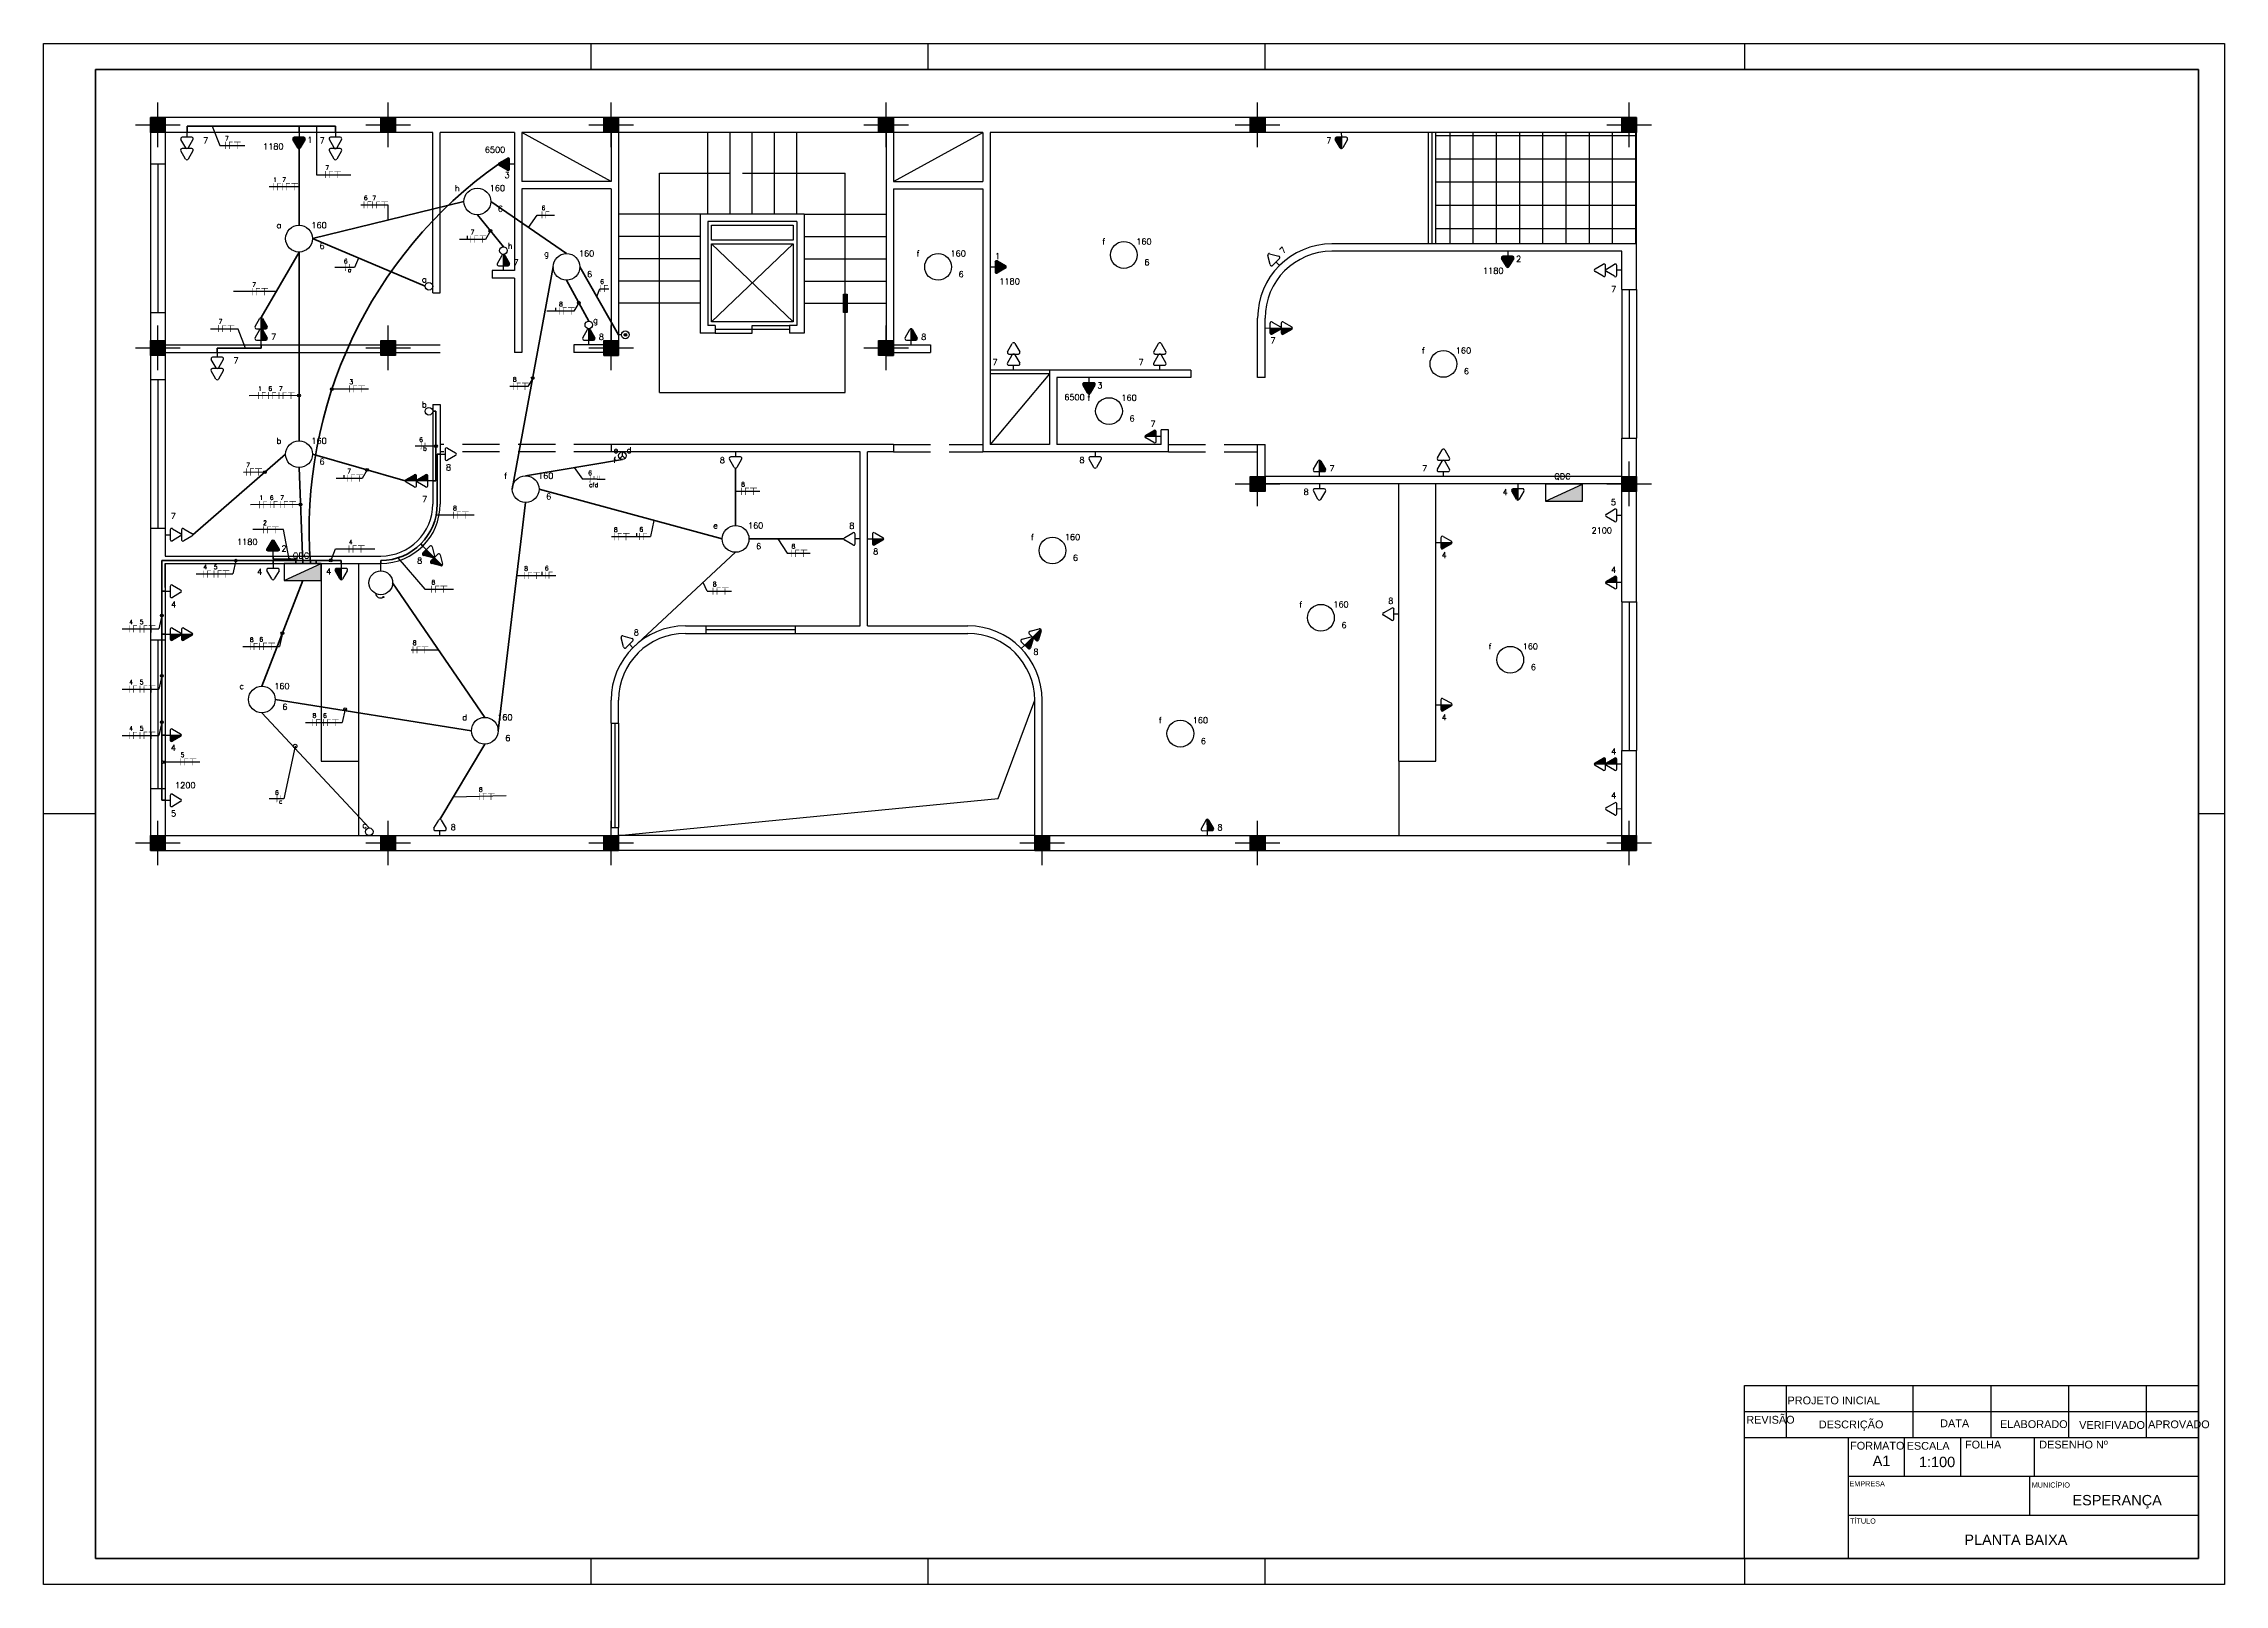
# Model space of a CAD drawing. Header units: metres. Extents: x 3615.8 to 3645.2, y 1798 to 1818.7.
import ezdxf
from ezdxf.enums import TextEntityAlignment as Align

# ---------------------------------------------------------------- set-up
doc = ezdxf.new("R2010")
doc.units = ezdxf.units.M
doc.linetypes.add('Contínuo', pattern=[0])
doc.linetypes.add('DASHED', pattern=[0.75, 0.5, -0.25])
for name, color, linetype in [('10', 10, 'Continuous'), ('2', 4, 'Continuous'), ('4', 136, 'Continuous'), ('Acessorios', 4, 'Continuous'), ('ALVENARIA', 7, 'Continuous'), ('CIRCUITOS', 250, 'Continuous'), ('ILUMINAÇÃO', 1, 'Contínuo'), ('INTERRUPTORES', 1, 'Continuous'), ('Quadros de Dist.', 1, 'Continuous'), ('TOMADAS-ENERGIA', 1, 'Continuous')]:
    doc.layers.add(name, color=color, linetype=linetype)
doc.layers.add('ELETRODUTOS', color=5, linetype='Continuous', lineweight=50)
doc.styles.add('ROMANS', font='ROMANS.shx', dxfattribs={"width": 0.5, "height": 0.1})
doc.styles.get("Standard").update_dxf_attribs({"font": 'arial.ttf'})

# ---------------------------------------------------------------- blocks, each defined once
blk = doc.blocks.new('st')
at = {"layer": '2'}
h = blk.add_hatch(color=256, dxfattribs=at)
h.paths.add_polyline_path([(0, 10), (0, 0), (10, 0), (10, 10)])
h.paths.add_polyline_path([(-10, 10), (-10, 0), (0, 0), (0, 10)])
h.paths.add_polyline_path([(-10, 0), (-10, -10), (0, -10), (0, 0)])
h.paths.add_polyline_path([(0, 0), (0, -10), (10, -10), (10, 0)])
at = {"layer": '10'}
for p, q in [((0, 30), (0, -30)), ((-30, 0), (30, 0))]:
    blk.add_line(p, q, dxfattribs=at)
at = {"layer": '4'}
blk.add_lwpolyline([(-10, -10), (-10, 10), (10, 10), (10, -10)], close=True, dxfattribs=at)
blk = doc.blocks.new('TEBAI01')
for p, q in [((-1.62, 1.95), (-0.35, 4.14)), ((-1.3, 1.32), (1.28, 1.32)), ((0, 0), (0, 1.32)), ((0.35, 4.14), (1.63, 1.92))]:
    blk.add_line(p, q)
for centre, start, end in [((-1.3, 1.71), 143.13324, 270.77697), ((0, 3.97), 26.04787, 153.95213), ((1.3, 1.71), 267.18113, 32.56886)]:
    blk.add_arc(centre, 0.393, start, end)
at = {"style": 'ROMANS', "flags": 8}
for tag, p in [('020', (-5.03, 2.2)), ('001', (3.56, 2.23))]:
    blk.add_attdef(tag, text='', height=1.6, dxfattribs=at).set_placement(p, align=Align.MIDDLE_CENTER)
blk = doc.blocks.new('TEALT03')
for p, q in [((-1.62, 1.95), (-0.35, 4.14)), ((-1.3, 1.32), (1.28, 1.32)), ((0, 0), (0, 1.32)), ((0.35, 4.14), (1.63, 1.92))]:
    blk.add_line(p, q)
for centre, start, end in [((-1.3, 1.71), 143.13324, 270.77697), ((0, 3.97), 26.04787, 153.95213), ((1.3, 1.71), 267.18113, 32.56886)]:
    blk.add_arc(centre, 0.393, start, end)
at = {"linetype": 'Continuous'}
for points in [[(-1.69, 1.75), (1.28, 1.32), (-1.62, 1.95)], [(1.28, 1.32), (-1.69, 1.75), (-1.31, 1.32)], [(-1.66, 1.54), (-1.31, 1.32), (-1.69, 1.75)], [(-1.31, 1.32), (-1.66, 1.54), (-1.51, 1.38)], [(-1.62, 1.95), (1.49, 1.37), (-0.35, 4.14)], [(1.49, 1.37), (-1.62, 1.95), (1.28, 1.32)], [(-0.35, 4.14), (1.64, 1.52), (-0.21, 4.3)], [(1.64, 1.52), (-0.35, 4.14), (1.49, 1.37)], [(-0.21, 4.3), (1.69, 1.72), (0, 4.36)], [(1.69, 1.72), (-0.21, 4.3), (1.64, 1.52)], [(0, 4.36), (1.63, 1.92), (0.21, 4.3)], [(1.63, 1.92), (0, 4.36), (1.69, 1.72)], [(0.35, 4.14), (0.21, 4.3), (1.63, 1.92)]]:
    blk.add_solid(points, dxfattribs=at)
at = {"style": 'ROMANS', "flags": 8}
for tag, p in [('020', (-4.82, 2.03)), ('001', (3.51, 2.07))]:
    blk.add_attdef(tag, text='', height=1.6, dxfattribs=at).set_placement(p, align=Align.MIDDLE_CENTER)
blk = doc.blocks.new('A$C0BD3781F')
blk.add_circle((0.36, 0.36), 0.36)
at = {"style": 'ROMANS', "flags": 8}
for tag, p in [('001', (0.188, 0.472)), ('020', (0.356, 0.232)), ('009', (0.502, 0.474))]:
    blk.add_attdef(tag, text='', height=0.16, dxfattribs=at).set_placement(p, align=Align.MIDDLE_CENTER)
blk = doc.blocks.new('Ir1s01')
blk.add_circle((0, 1.02), 1.02)
at = {"style": 'ROMANS', "flags": 8}
blk.add_attdef('009', text='', height=1.6, dxfattribs=at).set_placement((1.81, 2.29), align=Align.MIDDLE_CENTER)
blk = doc.blocks.new('TEMED02')
for p, q in [((-1.62, 1.95), (-0.35, 4.14)), ((-1.3, 1.32), (1.28, 1.32)), ((0, 1.32), (0, 4.36)), ((0, 0), (0, 1.32)), ((0.35, 4.14), (1.63, 1.92))]:
    blk.add_line(p, q)
for centre, start, end in [((-1.3, 1.71), 143.13324, 270.77697), ((0, 3.97), 26.04787, 153.95213), ((1.3, 1.71), 267.18113, 32.56886)]:
    blk.add_arc(centre, 0.393, start, end)
at = {"linetype": 'Continuous'}
for points in [[(0, 4.36), (1.63, 1.92), (0.21, 4.3)], [(1.63, 1.92), (0, 4.36), (1.69, 1.72)], [(0, 1.32), (1.69, 1.72), (0, 4.36)], [(1.69, 1.72), (0, 1.32), (1.64, 1.52)], [(1.28, 1.32), (1.64, 1.52), (0, 1.32)], [(0.35, 4.14), (0.21, 4.3), (1.63, 1.92)], [(1.64, 1.52), (1.28, 1.32), (1.49, 1.37)]]:
    blk.add_solid(points, dxfattribs=at)
at = {"style": 'ROMANS', "flags": 8}
for tag, p in [('020', (-4.96, 2.19)), ('001', (3.39, 2.17))]:
    blk.add_attdef(tag, text='', height=1.6, dxfattribs=at).set_placement(p, align=Align.MIDDLE_CENTER)
blk = doc.blocks.new('A$C93b2c405')
at = {"layer": 'TOMADAS-ENERGIA'}
for p, q in [((0.334, 0.304), (0.205, 0.304)), ((0.269, 0.37), (0.269, 0.304)), ((0.252, 0.163), (0.188, 0.274)), ((0.251, 0.011), (0.188, 0.122)), ((0.334, 0.152), (0.205, 0.152)), ((0.35, 0.273), (0.287, 0.163)), ((0.35, 0.121), (0.287, 0.011))]:
    blk.add_line(p, q, dxfattribs=at)
for centre, start, end in [((0.205, 0.284), 87.1811, 212.5689), ((0.335, 0.284), 323.1332, 90.777), ((0.204, 0.132), 87.1811, 212.5689), ((0.269, 0.02), 206.0479, 333.9521), ((0.269, 0.172), 206.0479, 333.9521), ((0.334, 0.132), 323.1332, 90.777)]:
    blk.add_arc(centre, 0.0197, start, end, dxfattribs=at)
at = {"layer": 'TOMADAS-ENERGIA', "style": 'ROMANS', "flags": 8}
for tag, p in [('001', (0.091, 0.259)), ('020', (0.521, 0.26))]:
    blk.add_attdef(tag, text='', height=0.08, rotation=180, dxfattribs=at).set_placement(p, align=Align.MIDDLE_CENTER)
blk = doc.blocks.new('A$C8d71f97b')
at = {"layer": 'TOMADAS-ENERGIA'}
for p, q in [((0.27, 0.249), (0.333, 0.359)), ((0.351, 0.218), (0.351, 0.37)), ((0.369, 0.359), (0.432, 0.248)), ((0.27, 0.097), (0.333, 0.207)), ((0.286, 0.218), (0.415, 0.218)), ((0.286, 0.066), (0.415, 0.066)), ((0.351, 0.066), (0.351, 0.218)), ((0.351, 0), (0.351, 0.066)), ((0.369, 0.207), (0.432, 0.096))]:
    blk.add_line(p, q, dxfattribs=at)
for centre, start, end in [((0.351, 0.35), 26.0479, 153.9521), ((0.286, 0.238), 143.1332, 270.777), ((0.286, 0.086), 143.1332, 270.777), ((0.351, 0.198), 26.0479, 153.9521), ((0.416, 0.238), 267.1811, 32.5689), ((0.416, 0.086), 267.1811, 32.5689)]:
    blk.add_arc(centre, 0.0197, start, end, dxfattribs=at)
at = {"layer": 'TOMADAS-ENERGIA', "linetype": 'Continuous'}
for points in [[(0.351, 0.37), (0.432, 0.248), (0.361, 0.367)], [(0.432, 0.248), (0.351, 0.37), (0.436, 0.238)], [(0.351, 0.218), (0.436, 0.238), (0.351, 0.37)], [(0.369, 0.359), (0.361, 0.367), (0.432, 0.248)], [(0.436, 0.238), (0.351, 0.218), (0.433, 0.228)], [(0.415, 0.218), (0.433, 0.228), (0.351, 0.218)], [(0.351, 0.218), (0.432, 0.096), (0.361, 0.215)], [(0.432, 0.096), (0.351, 0.218), (0.436, 0.086)], [(0.351, 0.066), (0.436, 0.086), (0.351, 0.218)], [(0.436, 0.086), (0.351, 0.066), (0.433, 0.076)], [(0.415, 0.066), (0.433, 0.076), (0.351, 0.066)], [(0.369, 0.207), (0.361, 0.215), (0.432, 0.096)], [(0.433, 0.228), (0.415, 0.218), (0.425, 0.22)], [(0.433, 0.076), (0.415, 0.066), (0.425, 0.068)]]:
    blk.add_solid(points, dxfattribs=at)
at = {"layer": 'TOMADAS-ENERGIA', "style": 'ROMANS', "flags": 8}
for tag, p in [('020', (0.103, 0.11)), ('001', (0.52, 0.108))]:
    blk.add_attdef(tag, text='', height=0.08, dxfattribs=at).set_placement(p, align=Align.MIDDLE_CENTER)
blk = doc.blocks.new('Ir3s03')
for p, q in [((0, 1.02), (-0.72, 0.3)), ((0, 1.02), (0, 2.03)), ((0.72, 0.3), (0, 1.02)), ((0, 1.02), (0, 1.02))]:
    blk.add_line(p, q)
blk.add_circle((0, 1.02), 1.02)
at = {"style": 'ROMANS', "flags": 8}
for tag, p in [('031', (-2.03, -0.12)), ('030', (-1.77, 2.54)), ('009', (1.79, 2.54))]:
    blk.add_attdef(tag, text='', height=1.6, dxfattribs=at).set_placement(p, align=Align.MIDDLE_CENTER)
blk = doc.blocks.new('A$C5681756B')
at = {"layer": 'Quadros de Dist.'}
for p, q in [((0.951, 0.228), (0.452, 0.228)), ((0.452, 0.228), (0.452, 0)), ((0.452, 0), (0.951, 0.228)), ((0.951, 0), (0.951, 0.228)), ((0.452, 0), (0.951, 0))]:
    blk.add_line(p, q, dxfattribs=at)
at = {"layer": 'Quadros de Dist.', "linetype": 'Continuous'}
blk.add_solid([(0.951, 0.227), (0.452, 0), (0.951, 0)], dxfattribs=at)
at = {"layer": 'Quadros de Dist.', "style": 'ROMANS', "flags": 8}
for tag, p in [('020', (0.206, 0.334)), ('001', (1.041, 0.331))]:
    blk.add_attdef(tag, text='', height=0.16, dxfattribs=at).set_placement(p, align=Align.MIDDLE_CENTER)
blk = doc.blocks.new('Ircamp08')
blk.add_line((0, 0.8), (0, 0))
for radius in [1.04, 0.36]:
    blk.add_circle((0, 1.84), radius)
at = {"linetype": 'Continuous'}
for points in [[(-0.36, 1.84), (-0.31, 1.66), (-0.31, 2.02)], [(-0.31, 2.02), (-0.18, 1.53), (-0.18, 2.15)], [(-0.18, 1.53), (-0.31, 2.02), (-0.31, 1.66)], [(-0.18, 2.15), (0, 1.48), (0, 2.2)], [(0, 1.48), (-0.18, 2.15), (-0.18, 1.53)], [(0, 2.2), (0.18, 1.53), (0.18, 2.15)], [(0.18, 1.53), (0, 2.2), (0, 1.48)], [(0.18, 2.15), (0.31, 1.66), (0.31, 2.02)], [(0.31, 1.66), (0.18, 2.15), (0.18, 1.53)], [(0.36, 1.84), (0.31, 2.02), (0.31, 1.66)]]:
    blk.add_solid(points, dxfattribs=at)
at = {"style": 'ROMANS', "flags": 8}
blk.add_attdef('009', text='', height=1.6, dxfattribs=at).set_placement((1.3, 3.14), align=Align.MIDDLE_CENTER)
blk = doc.blocks.new('Tgcig02')
blk.add_line((0, 1), (0, 0))
for centre, radius in [((0, 2.6), 1.6), ((-0.35, 4.52), 0.0696)]:
    blk.add_circle(centre, radius)
blk.add_arc((0.03, 3.95), 0.686, 7.0471, 118.0951)
blk = doc.blocks.new('FNT')
at = {"const_width": 0.24}
for points in [[(0.1, 1.7), (0.1, -1.7)], [(1.8, 1.6), (3.7, 1.6)], [(2, 1.4), (2, -1.7)], [(4.3, 1.6), (7.5, 1.6)], [(5.8, 1.4), (5.8, -1.7)]]:
    blk.add_lwpolyline(points, dxfattribs=at)
at = {"style": 'ROMANS', "flags": 8}
blk.add_attdef('001', text='', height=1.6, dxfattribs=at).set_placement((0.9, 3.3), align=Align.MIDDLE_CENTER)
blk = doc.blocks.new('A$C27EA2FDF')
at = {"const_width": 0.009}
for points in [[(0.04, 0.126), (0.04, 0)], [(0.104, 0.121), (0.173, 0.121)], [(0.109, 0.117), (0.109, 0)]]:
    blk.add_lwpolyline(points, dxfattribs=at)
at = {"style": 'ROMANS', "flags": 8}
blk.add_attdef('001', text='', height=0.06, dxfattribs=at).set_placement((0.069, 0.188), align=Align.MIDDLE_CENTER)
blk = doc.blocks.new('A$C3508442B')
at = {"const_width": 0.024}
for points in [[(0.23, 0.04), (0.39, 0.01)], [(0.26, 0.22), (0.59, 0.16)]]:
    blk.add_lwpolyline(points, dxfattribs=at)
at = {"style": 'ROMANS', "flags": 8}
for tag, p in [('001', (0.1, 0.26)), ('009', (0.63, 0.33))]:
    blk.add_attdef(tag, text='', height=0.16, rotation=79, dxfattribs=at).set_placement(p, align=Align.MIDDLE_CENTER)

msp = doc.modelspace()

# ---------------------------------------------------------------- hatches: boundary and pattern name
at = {"layer": 'Acessorios'}
msp.add_hatch(color=256, dxfattribs=at).paths.add_polyline_path([(3626.571, 1815.318), (3626.621, 1815.318), (3626.621, 1815.068), (3626.571, 1815.068)])
at = {"layer": 'ALVENARIA'}
h = msp.add_hatch(dxfattribs=at)
h.set_pattern_fill('NET', color=256, scale=2.5, angle=90, style=0)
h.set_pattern_definition([(90, (3721.6106, 1921.2008), (-0.3125, 1e-16), []), (180, (3721.6106, 1921.2008), (-1e-16, -0.3125), [])])
h.paths.add_polyline_path([(3634.546, 1817.493), (3634.546, 1815.993), (3637.246, 1815.993), (3637.246, 1817.493), (3637.046, 1817.493)])

# ---------------------------------------------------------------- linework, layer by layer
for p, q in [((3615.809, 1818.686), (3645.156, 1818.686)), ((3615.809, 1797.959), (3615.809, 1818.686)), ((3623.172, 1818.686), (3623.172, 1818.338)), ((3627.708, 1818.686), (3627.708, 1818.338)), ((3632.245, 1818.686), (3632.245, 1818.338)), ((3638.7, 1818.686), (3638.7, 1818.338)), ((3645.156, 1818.686), (3645.156, 1797.959)), ((3616.507, 1808.323), (3615.809, 1808.323)), ((3645.156, 1808.323), (3644.807, 1808.323)), ((3638.7, 1798.308), (3638.7, 1800.634)), ((3638.7, 1800.634), (3644.807, 1800.634)), ((3639.264, 1799.94), (3639.264, 1800.637)), ((3640.968, 1799.937), (3640.968, 1800.634)), ((3642.015, 1799.937), (3642.015, 1800.634)), ((3643.062, 1799.937), (3643.062, 1800.634)), ((3644.109, 1799.937), (3644.109, 1800.634)), ((3638.7, 1800.285), (3644.807, 1800.285)), ((3638.7, 1799.937), (3644.807, 1799.937)), ((3640.096, 1798.308), (3640.096, 1799.937)), ((3640.849, 1799.413), (3640.849, 1799.937)), ((3641.607, 1799.413), (3641.607, 1799.937)), ((3642.601, 1799.413), (3642.601, 1799.937)), ((3640.096, 1799.413), (3644.807, 1799.413)), ((3642.538, 1798.89), (3642.538, 1799.413)), ((3640.096, 1798.89), (3644.807, 1798.89)), ((3623.172, 1798.308), (3623.172, 1797.959)), ((3627.708, 1798.308), (3627.708, 1797.959)), ((3632.245, 1798.308), (3632.245, 1797.959)), ((3638.7, 1798.308), (3638.7, 1797.959)), ((3645.156, 1797.959), (3615.809, 1797.959))]:
    msp.add_line(p, q)
at = {"lineweight": 100}
for p, q in [((3616.507, 1818.338), (3644.807, 1818.338)), ((3616.507, 1798.308), (3616.507, 1818.338)), ((3644.807, 1818.338), (3644.807, 1798.308)), ((3644.807, 1798.308), (3616.507, 1798.308))]:
    msp.add_line(p, q, dxfattribs=at)
at = {"layer": 'Acessorios'}
for p, q in [((3623.446, 1816.833), (3622.246, 1817.493)), ((3624.746, 1816.393), (3624.746, 1817.493)), ((3625.046, 1816.393), (3625.046, 1817.493)), ((3625.346, 1816.393), (3625.346, 1817.493)), ((3625.646, 1816.393), (3625.646, 1817.493)), ((3625.946, 1816.393), (3625.946, 1817.493)), ((3627.246, 1816.833), (3628.446, 1817.493)), ((3634.446, 1815.993), (3634.446, 1817.493)), ((3634.496, 1815.993), (3634.496, 1817.493)), ((3634.546, 1815.993), (3634.546, 1817.493)), ((3617.246, 1817.063), (3617.246, 1815.063)), ((3617.346, 1817.063), (3617.346, 1815.063)), ((3617.446, 1817.063), (3617.446, 1815.063)), ((3624.096, 1813.993), (3624.096, 1816.943)), ((3624.096, 1816.943), (3625.046, 1816.943)), ((3625.215, 1816.943), (3626.596, 1816.943)), ((3626.596, 1813.993), (3626.596, 1816.943)), ((3624.646, 1816.393), (3623.546, 1816.393)), ((3626.046, 1816.393), (3627.146, 1816.393)), ((3624.646, 1816.093), (3623.546, 1816.093)), ((3625.896, 1814.943), (3624.796, 1815.993)), ((3624.796, 1814.943), (3625.896, 1815.993)), ((3626.046, 1816.093), (3627.146, 1816.093)), ((3624.646, 1815.793), (3623.546, 1815.793)), ((3626.046, 1815.793), (3627.146, 1815.793)), ((3624.646, 1815.493), (3623.546, 1815.493)), ((3626.046, 1815.493), (3627.146, 1815.493)), ((3637.046, 1815.378), (3637.046, 1813.378)), ((3637.146, 1815.378), (3637.146, 1813.378)), ((3637.246, 1815.378), (3637.246, 1813.378)), ((3624.646, 1815.193), (3623.546, 1815.193)), ((3626.046, 1815.193), (3627.146, 1815.193)), ((3624.846, 1814.843), (3625.846, 1814.843)), ((3624.846, 1814.793), (3625.346, 1814.793)), ((3625.346, 1814.793), (3625.346, 1814.893)), ((3625.346, 1814.893), (3625.846, 1814.893)), ((3629.346, 1814.293), (3628.546, 1814.293)), ((3629.346, 1814.243), (3628.546, 1813.293)), ((3629.346, 1814.243), (3628.546, 1814.243)), ((3617.246, 1814.163), (3617.246, 1812.163)), ((3617.346, 1814.163), (3617.346, 1812.163)), ((3617.446, 1814.163), (3617.446, 1812.163)), ((3624.096, 1813.993), (3626.596, 1813.993)), ((3634.046, 1809.033), (3634.046, 1812.763)), ((3634.546, 1809.033), (3634.546, 1812.763)), ((3619.546, 1811.693), (3619.546, 1809.033)), ((3620.046, 1811.693), (3620.046, 1809.033)), ((3637.046, 1811.178), (3637.046, 1809.178)), ((3637.146, 1811.178), (3637.146, 1809.178)), ((3637.246, 1811.178), (3637.246, 1809.178)), ((3624.721, 1810.853), (3625.921, 1810.853)), ((3624.721, 1810.803), (3625.921, 1810.803)), ((3624.721, 1810.753), (3625.921, 1810.753)), ((3617.246, 1810.663), (3617.246, 1808.663)), ((3617.346, 1810.663), (3617.346, 1808.663)), ((3617.446, 1810.663), (3617.446, 1808.663)), ((3623.446, 1809.543), (3623.446, 1808.143)), ((3623.496, 1809.543), (3623.496, 1808.143)), ((3623.546, 1809.543), (3623.546, 1808.143)), ((3619.546, 1809.033), (3620.046, 1809.033)), ((3634.046, 1809.033), (3634.546, 1809.033)), ((3629.146, 1808.033), (3623.546, 1808.033)), ((3629.146, 1807.833), (3623.546, 1807.833))]:
    msp.add_line(p, q, dxfattribs=at)
at = {"layer": 'Acessorios', "linetype": 'DASHED'}
for p, q in [((3623.446, 1813.293), (3621.146, 1813.293)), ((3623.446, 1813.193), (3621.146, 1813.193)), ((3627.246, 1813.293), (3628.446, 1813.293)), ((3627.246, 1813.193), (3628.446, 1813.193)), ((3630.946, 1813.293), (3632.146, 1813.293)), ((3630.946, 1813.193), (3632.146, 1813.193))]:
    msp.add_line(p, q, dxfattribs=at)
at = {"layer": 'Acessorios'}
for points in [[(3624.796, 1816.043), (3624.796, 1816.243), (3625.896, 1816.243), (3625.896, 1816.043)], [(3624.796, 1814.943), (3624.796, 1815.993), (3625.896, 1815.993), (3625.896, 1814.943)], [(3626.571, 1815.318), (3626.621, 1815.318), (3626.621, 1815.068), (3626.571, 1815.068)]]:
    msp.add_lwpolyline(points, close=True, dxfattribs=at)
at = {"layer": 'ALVENARIA'}
for p, q in [((3637.246, 1817.693), (3617.246, 1817.693)), ((3617.246, 1817.693), (3617.246, 1817.063)), ((3621.046, 1817.493), (3617.446, 1817.493)), ((3617.446, 1817.493), (3617.446, 1817.063)), ((3621.046, 1815.333), (3621.046, 1817.493)), ((3621.146, 1815.333), (3621.146, 1817.493)), ((3622.146, 1817.493), (3621.146, 1817.493)), ((3622.146, 1817.493), (3622.146, 1815.633)), ((3627.146, 1817.493), (3622.246, 1817.493)), ((3622.246, 1817.493), (3622.246, 1816.833)), ((3623.446, 1817.493), (3623.446, 1816.833)), ((3623.546, 1817.493), (3623.546, 1814.493)), ((3627.146, 1817.493), (3627.146, 1814.493)), ((3627.246, 1817.493), (3627.246, 1816.833)), ((3628.446, 1817.493), (3627.246, 1817.493)), ((3628.446, 1817.493), (3628.446, 1816.833)), ((3628.546, 1817.493), (3628.546, 1813.293)), ((3637.246, 1817.493), (3628.546, 1817.493)), ((3637.246, 1817.493), (3637.246, 1817.693)), ((3637.246, 1815.993), (3637.246, 1817.493)), ((3617.446, 1817.063), (3617.246, 1817.063)), ((3623.446, 1816.833), (3622.246, 1816.833)), ((3623.446, 1816.733), (3622.246, 1816.733)), ((3622.246, 1816.733), (3622.246, 1814.533)), ((3623.446, 1816.733), (3623.446, 1814.693)), ((3627.246, 1816.833), (3628.446, 1816.833)), ((3627.246, 1816.733), (3627.246, 1814.493)), ((3627.246, 1816.733), (3628.446, 1816.733)), ((3628.446, 1816.733), (3628.446, 1813.193)), ((3624.646, 1816.393), (3624.646, 1814.793)), ((3626.046, 1816.393), (3624.646, 1816.393)), ((3624.746, 1816.293), (3624.746, 1814.893)), ((3625.946, 1816.293), (3624.746, 1816.293)), ((3625.946, 1816.293), (3625.946, 1814.893)), ((3626.046, 1816.393), (3626.046, 1814.793)), ((3637.246, 1815.993), (3633.146, 1815.993)), ((3637.246, 1815.378), (3637.246, 1815.993)), ((3637.046, 1815.893), (3633.146, 1815.893)), ((3637.046, 1815.378), (3637.046, 1815.893)), ((3621.846, 1815.633), (3621.846, 1815.533)), ((3622.146, 1815.633), (3621.846, 1815.633)), ((3622.146, 1815.533), (3621.846, 1815.533)), ((3622.146, 1815.533), (3622.146, 1814.533)), ((3637.046, 1815.378), (3637.246, 1815.378)), ((3621.046, 1815.333), (3621.146, 1815.333)), ((3617.246, 1815.063), (3617.246, 1814.163)), ((3617.446, 1815.063), (3617.246, 1815.063)), ((3617.446, 1815.063), (3617.446, 1814.633)), ((3624.846, 1814.793), (3624.646, 1814.793)), ((3624.846, 1814.893), (3624.746, 1814.893)), ((3624.846, 1814.893), (3624.846, 1814.793)), ((3625.846, 1814.893), (3625.846, 1814.793)), ((3625.946, 1814.893), (3625.846, 1814.893)), ((3626.046, 1814.793), (3625.846, 1814.793)), ((3632.146, 1814.193), (3632.146, 1814.993)), ((3632.246, 1814.193), (3632.246, 1814.993)), ((3617.446, 1814.633), (3621.146, 1814.633)), ((3617.446, 1814.533), (3621.146, 1814.533)), ((3617.446, 1814.533), (3617.446, 1814.163)), ((3622.246, 1814.533), (3622.146, 1814.533)), ((3622.946, 1814.633), (3622.946, 1814.533)), ((3623.346, 1814.633), (3622.946, 1814.633)), ((3623.346, 1814.533), (3622.946, 1814.533)), ((3623.346, 1814.638), (3623.346, 1814.693)), ((3623.346, 1814.693), (3623.446, 1814.693)), ((3623.346, 1814.533), (3623.346, 1814.493)), ((3623.346, 1814.493), (3623.546, 1814.493)), ((3627.146, 1814.493), (3627.246, 1814.493)), ((3627.246, 1814.633), (3627.746, 1814.633)), ((3627.246, 1814.533), (3627.746, 1814.533)), ((3627.746, 1814.633), (3627.746, 1814.533)), ((3629.346, 1814.293), (3629.346, 1813.293)), ((3631.246, 1814.293), (3629.346, 1814.293)), ((3631.246, 1814.293), (3631.246, 1814.193)), ((3617.446, 1814.163), (3617.246, 1814.163)), ((3629.446, 1814.193), (3629.446, 1813.293)), ((3631.246, 1814.193), (3629.446, 1814.193)), ((3632.246, 1814.193), (3632.146, 1814.193)), ((3621.046, 1813.833), (3621.046, 1812.493)), ((3621.046, 1813.833), (3621.146, 1813.833)), ((3621.146, 1813.833), (3621.146, 1812.493)), ((3630.846, 1813.293), (3630.846, 1813.493)), ((3630.946, 1813.493), (3630.846, 1813.493)), ((3630.946, 1813.193), (3630.946, 1813.493)), ((3637.046, 1813.378), (3637.246, 1813.378)), ((3637.046, 1812.863), (3637.046, 1813.378)), ((3637.246, 1811.178), (3637.246, 1813.378)), ((3627.246, 1813.293), (3623.446, 1813.293)), ((3623.446, 1813.293), (3623.446, 1813.193)), ((3626.796, 1813.193), (3623.446, 1813.193)), ((3626.796, 1810.853), (3626.796, 1813.193)), ((3627.246, 1813.193), (3626.896, 1813.193)), ((3626.896, 1810.853), (3626.896, 1813.193)), ((3627.246, 1813.293), (3627.246, 1813.193)), ((3630.946, 1813.193), (3628.446, 1813.193)), ((3629.346, 1813.293), (3628.546, 1813.293)), ((3630.846, 1813.293), (3629.446, 1813.293)), ((3632.146, 1812.763), (3632.146, 1813.293)), ((3632.146, 1813.293), (3632.246, 1813.293)), ((3632.246, 1812.863), (3632.246, 1813.293)), ((3637.046, 1812.763), (3632.146, 1812.763)), ((3637.046, 1812.863), (3632.246, 1812.863)), ((3637.046, 1811.178), (3637.046, 1812.763)), ((3617.246, 1812.163), (3617.246, 1810.663)), ((3617.446, 1812.163), (3617.246, 1812.163)), ((3617.446, 1812.163), (3617.446, 1811.793)), ((3617.446, 1811.793), (3620.346, 1811.793)), ((3617.446, 1811.693), (3620.346, 1811.693)), ((3617.446, 1811.693), (3617.446, 1810.663)), ((3617.446, 1811.371), (3617.446, 1811.693)), ((3637.046, 1811.178), (3637.246, 1811.178)), ((3624.446, 1810.853), (3624.721, 1810.853)), ((3624.446, 1810.753), (3624.721, 1810.753)), ((3624.721, 1810.853), (3624.721, 1810.753)), ((3625.921, 1810.853), (3625.921, 1810.753)), ((3625.921, 1810.853), (3626.796, 1810.853)), ((3625.921, 1810.753), (3628.246, 1810.753)), ((3626.896, 1810.853), (3628.246, 1810.853)), ((3617.446, 1810.663), (3617.246, 1810.663)), ((3623.446, 1809.543), (3623.446, 1809.853)), ((3623.546, 1809.543), (3623.546, 1809.853)), ((3628.653, 1808.53), (3629.146, 1809.853)), ((3629.146, 1807.833), (3629.146, 1809.853)), ((3629.246, 1808.033), (3629.246, 1809.853)), ((3623.446, 1809.543), (3623.546, 1809.543)), ((3620.046, 1809.033), (3620.046, 1808.033)), ((3634.046, 1809.033), (3634.046, 1808.033)), ((3637.046, 1808.033), (3637.046, 1809.178)), ((3637.046, 1809.178), (3637.246, 1809.178)), ((3637.246, 1807.833), (3637.246, 1809.178)), ((3617.246, 1808.663), (3617.246, 1807.833)), ((3617.446, 1808.663), (3617.246, 1808.663)), ((3617.446, 1808.663), (3617.446, 1808.033)), ((3623.546, 1808.033), (3628.653, 1808.53)), ((3623.446, 1808.033), (3623.446, 1808.143)), ((3623.446, 1808.143), (3623.546, 1808.143)), ((3623.546, 1807.833), (3623.546, 1808.143)), ((3617.246, 1808.033), (3617.246, 1807.833)), ((3617.246, 1807.833), (3623.546, 1807.833)), ((3617.446, 1808.033), (3623.446, 1808.033)), ((3617.446, 1808.033), (3618.096, 1808.033)), ((3629.146, 1807.833), (3637.246, 1807.833)), ((3629.246, 1808.033), (3637.046, 1808.033))]:
    msp.add_line(p, q, dxfattribs=at)
for centre, radius, start, end in [((3633.146, 1814.993), 1, 90, 180), ((3633.146, 1814.993), 0.9, 90, 180), ((3620.346, 1812.493), 0.8, 270, 0), ((3620.346, 1812.493), 0.7, 270, 0), ((3624.446, 1809.853), 1, 90, 180), ((3624.446, 1809.853), 0.9, 90, 180), ((3628.246, 1809.853), 1, 0, 90), ((3628.246, 1809.853), 0.9, 0, 90)]:
    msp.add_arc(centre, radius, start, end, dxfattribs=at)
at = {"layer": 'CIRCUITOS'}
for p, q in [((3618.079, 1817.577), (3618.18, 1817.315)), ((3619.483, 1817.577), (3619.483, 1816.921)), ((3618.18, 1817.315), (3618.515, 1817.315)), ((3619.483, 1816.921), (3619.944, 1816.921)), ((3619.246, 1816.759), (3618.846, 1816.759)), ((3620.446, 1816.513), (3620.079, 1816.513)), ((3620.446, 1816.313), (3620.446, 1816.513)), ((3622.336, 1816.213), (3622.45, 1816.379)), ((3622.45, 1816.379), (3622.683, 1816.379)), ((3621.558, 1816.053), (3621.407, 1816.053)), ((3621.514, 1816.053), (3621.514, 1816.099)), ((3621.754, 1816.053), (3621.514, 1816.053)), ((3621.821, 1816.168), (3621.754, 1816.053)), ((3619.994, 1815.673), (3619.726, 1815.673)), ((3620.048, 1815.801), (3619.994, 1815.673)), ((3618.971, 1815.406), (3618.971, 1815.406)), ((3623.253, 1815.284), (3623.293, 1815.386)), ((3623.293, 1815.386), (3623.417, 1815.386)), ((3618.938, 1815.35), (3618.363, 1815.35)), ((3622.733, 1815.086), (3622.582, 1815.086)), ((3622.704, 1815.086), (3622.704, 1815.132)), ((3622.944, 1815.086), (3622.704, 1815.086)), ((3623.011, 1815.201), (3622.944, 1815.086)), ((3618.429, 1814.846), (3618.057, 1814.846)), ((3618.528, 1814.591), (3618.429, 1814.846)), ((3619.246, 1813.953), (3618.575, 1813.949)), ((3619.242, 1814.062), (3619.242, 1814.062)), ((3622.324, 1814.073), (3622.084, 1814.073)), ((3622.391, 1814.188), (3622.324, 1814.073)), ((3621.089, 1813.272), (3620.811, 1813.272)), ((3618.787, 1812.921), (3618.5, 1812.918)), ((3618.787, 1812.921), (3618.787, 1812.921)), ((3619.898, 1812.838), (3619.746, 1812.838)), ((3619.854, 1812.838), (3619.854, 1812.883)), ((3620.094, 1812.838), (3619.854, 1812.838)), ((3620.161, 1812.953), (3620.094, 1812.838)), ((3622.947, 1812.982), (3623.059, 1812.826)), ((3623.257, 1812.826), (3623.059, 1812.826)), ((3623.257, 1812.826), (3623.367, 1812.826)), ((3619.266, 1812.487), (3618.594, 1812.482)), ((3619.262, 1812.595), (3619.262, 1812.595)), ((3625.121, 1812.664), (3625.121, 1812.664)), ((3625.121, 1812.664), (3625.448, 1812.664)), ((3619.037, 1812.151), (3618.624, 1812.151)), ((3619.114, 1811.751), (3619.037, 1812.151)), ((3619.037, 1812.151), (3619.037, 1812.151)), ((3621.092, 1812.348), (3621.602, 1812.348)), ((3624.023, 1812.273), (3623.974, 1812.054)), ((3619.684, 1811.752), (3619.739, 1811.889)), ((3619.739, 1811.889), (3620.268, 1811.889)), ((3623.45, 1812.054), (3623.974, 1812.054)), ((3623.792, 1812.054), (3623.792, 1812.103)), ((3625.691, 1812.023), (3625.815, 1811.83)), ((3620.577, 1811.769), (3620.938, 1811.346)), ((3622.517, 1811.532), (3622.517, 1811.58)), ((3625.815, 1811.83), (3626.125, 1811.83)), ((3620.938, 1811.346), (3621.323, 1811.346)), ((3622.178, 1811.532), (3622.702, 1811.532)), ((3624.74, 1811.321), (3624.686, 1811.439)), ((3624.74, 1811.321), (3624.74, 1811.321)), ((3624.74, 1811.321), (3625.067, 1811.321)), ((3621.126, 1810.528), (3620.754, 1810.528)), ((3619.043, 1808.526), (3618.845, 1808.526)), ((3622.032, 1808.565), (3621.32, 1808.548))]:
    msp.add_line(p, q, dxfattribs=at)
at = {"layer": 'CIRCUITOS', "linetype": 'Continuous'}
for p, q in [((3620.182, 1814.038), (3619.689, 1814.038)), ((3618.395, 1811.731), (3618.357, 1811.552)), ((3617.864, 1811.552), (3618.357, 1811.552)), ((3617.399, 1810.992), (3617.361, 1810.812)), ((3616.868, 1810.812), (3617.361, 1810.812)), ((3619.022, 1810.754), (3618.984, 1810.574)), ((3618.49, 1810.574), (3618.984, 1810.574)), ((3617.399, 1810.182), (3617.361, 1810.003)), ((3616.868, 1810.003), (3617.361, 1810.003)), ((3617.399, 1809.559), (3617.361, 1809.38)), ((3619.335, 1809.553), (3619.828, 1809.553)), ((3619.866, 1809.732), (3619.828, 1809.553)), ((3616.868, 1809.38), (3617.361, 1809.38)), ((3619.193, 1809.235), (3619.043, 1808.526)), ((3617.911, 1809.021), (3617.418, 1809.021))]:
    msp.add_line(p, q, dxfattribs=at)
at = {"layer": 'CIRCUITOS', "const_width": 0.00675}
for points in [[(3623.258, 1812.873), (3623.257, 1812.826)], [(3623.289, 1812.873), (3623.289, 1812.826)]]:
    msp.add_lwpolyline(points, dxfattribs=at)
at = {"layer": 'CIRCUITOS'}
for centre, radius in [((3621.821, 1816.168), 0.0187), ((3623.011, 1815.201), 0.0187), ((3622.391, 1814.188), 0.0187), ((3619.246, 1813.953), 0.0187), ((3619.689, 1814.038), 0.0187), ((3621.089, 1813.272), 0.0187), ((3618.787, 1812.921), 0.0187), ((3620.161, 1812.953), 0.0187), ((3619.266, 1812.487), 0.0187), ((3618.395, 1811.731), 0.0187), ((3619.114, 1811.751), 0.0152), ((3619.673, 1811.735), 0.0201), ((3617.399, 1810.992), 0.0187), ((3619.022, 1810.754), 0.0187), ((3617.399, 1810.182), 0.0187), ((3617.399, 1809.559), 0.0187), ((3619.866, 1809.732), 0.0187), ((3619.193, 1809.235), 0.025), ((3617.418, 1809.021), 0.0187)]:
    msp.add_circle(centre, radius, dxfattribs=at)
at = {"layer": 'ELETRODUTOS'}
for p, q in [((3617.739, 1817.577), (3617.739, 1817.493)), ((3617.739, 1817.577), (3619.736, 1817.577)), ((3619.246, 1817.577), (3619.246, 1817.493)), ((3619.736, 1817.577), (3619.736, 1817.493)), ((3619.246, 1817.275), (3619.246, 1816.243)), ((3619.426, 1816.063), (3621.466, 1816.563)), ((3621.826, 1816.563), (3622.846, 1815.863)), ((3621.646, 1816.383), (3621.996, 1815.953)), ((3619.426, 1816.063), (3620.945, 1815.423)), ((3619.246, 1815.883), (3618.737, 1815.003)), ((3619.246, 1813.343), (3619.246, 1815.883)), ((3622.666, 1815.683), (3622.116, 1812.693)), ((3623.026, 1815.683), (3623.546, 1814.769)), ((3622.846, 1815.503), (3623.146, 1814.953)), ((3618.146, 1814.591), (3618.146, 1814.533)), ((3618.737, 1814.591), (3618.146, 1814.591)), ((3618.737, 1814.633), (3618.737, 1814.591)), ((3621.046, 1813.74), (3621.089, 1813.74)), ((3621.089, 1813.74), (3621.089, 1812.804)), ((3619.066, 1813.163), (3617.816, 1812.08)), ((3620.676, 1812.805), (3619.426, 1813.163)), ((3621.106, 1813.163), (3621.106, 1812.493)), ((3621.106, 1813.163), (3621.146, 1813.163)), ((3622.296, 1812.873), (3623.598, 1813.091)), ((3619.297, 1811.693), (3619.246, 1812.983)), ((3621.046, 1812.804), (3621.089, 1812.804)), ((3625.121, 1812.975), (3625.121, 1812.203)), ((3622.296, 1812.513), (3621.926, 1809.443)), ((3622.476, 1812.693), (3624.941, 1812.023)), ((3620.912, 1811.927), (3620.884, 1811.956)), ((3625.301, 1812.023), (3626.578, 1812.023)), ((3617.399, 1811.735), (3617.399, 1808.507)), ((3619.815, 1811.735), (3617.399, 1811.735)), ((3618.896, 1811.793), (3618.896, 1811.751)), ((3619.204, 1811.751), (3618.896, 1811.751)), ((3618.896, 1811.735), (3618.896, 1811.693)), ((3619.204, 1811.751), (3619.204, 1811.693)), ((3619.478, 1811.735), (3619.478, 1811.693)), ((3619.815, 1811.735), (3619.815, 1811.693)), ((3620.346, 1811.735), (3620.346, 1811.693)), ((3625.121, 1811.843), (3623.739, 1810.56)), ((3617.399, 1811.319), (3617.446, 1811.319)), ((3618.746, 1810.043), (3619.297, 1811.465)), ((3620.506, 1811.433), (3621.746, 1809.623)), ((3617.399, 1810.743), (3617.446, 1810.743)), ((3621.566, 1809.443), (3618.926, 1809.863)), ((3618.746, 1809.683), (3620.192, 1808.135)), ((3617.399, 1809.383), (3617.446, 1809.383)), ((3621.746, 1809.263), (3621.143, 1808.251)), ((3617.399, 1808.507), (3617.446, 1808.507))]:
    msp.add_line(p, q, dxfattribs=at)
for centre, radius, start, end in [((3625.421, 1812.14), 6.038, 125.3404, 184.2423), ((3620.346, 1812.493), 0.76, 270, 0)]:
    msp.add_arc(centre, radius, start, end, dxfattribs=at)

# ---------------------------------------------------------------- block references
msp.add_blockref('A$C93b2c405', (3619.467, 1817.123))
ref = msp.add_blockref('A$C93b2c405', (3636.676, 1815.906), dxfattribs=dict(rotation=270))
ref.add_attrib('020', '7', dxfattribs={"layer": 'TOMADAS-ENERGIA', "height": 0.08, "style": 'ROMANS', "flags": 8}).set_placement((3636.936, 1815.385), align=Align.MIDDLE_CENTER)
msp.add_blockref('A$C8d71f97b', (3618.386, 1814.633)).add_auto_attribs({'001': '7'})
ref = msp.add_blockref('A$C8d71f97b', (3632.248, 1815.212), dxfattribs=dict(rotation=269.6985197882037))
ref.add_attrib('001', '7', dxfattribs={"layer": 'TOMADAS-ENERGIA', "height": 0.08, "style": 'ROMANS', "flags": 8}).set_placement((3632.354, 1814.691), align=Align.MIDDLE_CENTER)
ref = msp.add_blockref('A$C93b2c405', (3617.877, 1814.163))
ref.add_attrib('020', '7', dxfattribs={"layer": 'TOMADAS-ENERGIA', "height": 0.08, "style": 'ROMANS', "flags": 8}).set_placement((3618.398, 1814.423), align=Align.MIDDLE_CENTER)
at = {"rotation": 180}
for p in [(3629.132, 1814.663), (3631.099, 1814.663), (3634.916, 1813.233)]:
    msp.add_blockref('A$C93b2c405', p, dxfattribs=at).add_auto_attribs({'020': '7'})
ref = msp.add_blockref('A$C8d71f97b', (3621.046, 1812.454), dxfattribs=dict(rotation=89.99999999999999))
ref.add_attrib('020', '7', dxfattribs={"layer": 'TOMADAS-ENERGIA', "height": 0.08, "style": 'ROMANS', "flags": 8}).set_placement((3620.937, 1812.557), align=Align.MIDDLE_CENTER)
ref = msp.add_blockref('A$C8d71f97b', (3621.16, 1812.175), dxfattribs=dict(rotation=224.9999999999999))
ref.add_attrib('001', '8', dxfattribs={"layer": 'TOMADAS-ENERGIA', "height": 0.08, "style": 'ROMANS', "flags": 8}).set_placement((3620.869, 1811.731), align=Align.MIDDLE_CENTER)
at = {"rotation": 270}
msp.add_blockref('A$C8d71f97b', (3617.446, 1811.093), dxfattribs=at)
ref = msp.add_blockref('A$C8d71f97b', (3628.717, 1810.796), dxfattribs=dict(rotation=315.0000000001031))
ref.add_attrib('001', '8', dxfattribs={"layer": 'TOMADAS-ENERGIA', "height": 0.08, "style": 'ROMANS', "flags": 8}).set_placement((3629.162, 1810.505), align=Align.MIDDLE_CENTER)
ref = msp.add_blockref('A$C8d71f97b', (3637.046, 1808.642), dxfattribs=dict(rotation=89.99999999999999))
ref.add_attrib('001', '4', dxfattribs={"layer": 'TOMADAS-ENERGIA', "height": 0.08, "style": 'ROMANS', "flags": 8}).set_placement((3636.938, 1809.163), align=Align.MIDDLE_CENTER)
at = {"layer": 'ALVENARIA', "xscale": 0.01, "yscale": 0.01, "zscale": 0.01, "rotation": 89.99999999999999}
for p in [(3617.346, 1817.593), (3620.446, 1817.593), (3623.446, 1817.593), (3627.146, 1817.593), (3632.146, 1817.593), (3637.146, 1817.593), (3617.346, 1814.593), (3620.446, 1814.593), (3623.446, 1814.593), (3627.146, 1814.593), (3632.146, 1812.763), (3637.146, 1812.763), (3617.346, 1807.933), (3620.446, 1807.933), (3623.446, 1807.933), (3629.246, 1807.933), (3632.146, 1807.933), (3637.146, 1807.933)]:
    msp.add_blockref('st', p, dxfattribs=at)
at = {"layer": 'CIRCUITOS', "lineweight": 30}
ref = msp.add_blockref('FNT', (3618.251, 1817.318), dxfattribs=dict(at, xscale=0.02812499999959072, yscale=0.02812499999959072, zscale=0.02812499999959072))
ref.add_attrib('001', '7', dxfattribs={"layer": '0', "height": 0.06, "style": 'ROMANS', "flags": 8}).set_placement((3618.276, 1817.412), align=Align.MIDDLE_CENTER)
at = {"layer": 'CIRCUITOS'}
ref = msp.add_blockref('A$C27EA2FDF', (3618.873, 1816.715), dxfattribs=dict(at, xscale=0.7499999999999999, yscale=0.7499999999999999, zscale=0.7499999999999999))
ref.add_attrib('001', '1', dxfattribs={"layer": '0', "height": 0.06, "style": 'ROMANS', "flags": 8}).set_placement((3618.924, 1816.856), align=Align.MIDDLE_CENTER)
at = {"layer": 'CIRCUITOS', "lineweight": 30}
ref = msp.add_blockref('FNT', (3619.022, 1816.762), dxfattribs=dict(at, xscale=0.02812499999959072, yscale=0.02812499999959072, zscale=0.02812499999959072))
ref.add_attrib('001', '7', dxfattribs={"layer": '0', "height": 0.06, "style": 'ROMANS', "flags": 8}).set_placement((3619.047, 1816.856), align=Align.MIDDLE_CENTER)
ref = msp.add_blockref('FNT', (3619.601, 1816.925), dxfattribs=dict(at, xscale=0.02812499999959072, yscale=0.02812499999959072, zscale=0.02812499999959072))
ref.add_attrib('001', '7', dxfattribs={"layer": '0', "height": 0.06, "style": 'ROMANS', "flags": 8}).set_placement((3619.626, 1817.019), align=Align.MIDDLE_CENTER)
at = {"layer": 'CIRCUITOS'}
ref = msp.add_blockref('A$C27EA2FDF', (3620.091, 1816.469), dxfattribs=dict(at, xscale=0.7499999999999999, yscale=0.7499999999999999, zscale=0.7499999999999999))
ref.add_attrib('001', '6', dxfattribs={"layer": '0', "height": 0.06, "style": 'ROMANS', "flags": 8}).set_placement((3620.143, 1816.611), align=Align.MIDDLE_CENTER)
at = {"layer": 'CIRCUITOS', "lineweight": 30}
ref = msp.add_blockref('FNT', (3620.234, 1816.517), dxfattribs=dict(at, xscale=0.02812499999959072, yscale=0.02812499999959072, zscale=0.02812499999959072))
ref.add_attrib('001', '7', dxfattribs={"layer": '0', "height": 0.06, "style": 'ROMANS', "flags": 8}).set_placement((3620.259, 1816.611), align=Align.MIDDLE_CENTER)
at = {"layer": 'CIRCUITOS'}
ref = msp.add_blockref('A$C27EA2FDF', (3622.485, 1816.335), dxfattribs=dict(at, xscale=0.7499999999999999, yscale=0.7499999999999999, zscale=0.7499999999999999))
ref.add_attrib('001', '6', dxfattribs={"layer": '0', "height": 0.06, "style": 'ROMANS', "flags": 8}).set_placement((3622.536, 1816.476), align=Align.MIDDLE_CENTER)
at = {"layer": 'CIRCUITOS', "lineweight": 30}
ref = msp.add_blockref('FNT', (3621.555, 1816.056), dxfattribs=dict(at, xscale=0.02812499999959072, yscale=0.02812499999959072, zscale=0.02812499999959072))
ref.add_attrib('001', '7', dxfattribs={"layer": '0', "height": 0.06, "style": 'ROMANS', "flags": 8}).set_placement((3621.58, 1816.15), align=Align.MIDDLE_CENTER)
ref = msp.add_blockref('A$C3508442B', (3619.951, 1815.783), dxfattribs=dict(at, xscale=-0.2812499999999995, yscale=0.2812499999999998, zscale=0.2812499999999998, rotation=78.7512890459185))
ref.add_attrib('009', 'a', dxfattribs={"layer": '0', "height": 0.06, "rotation": 359.7513, "style": 'ROMANS', "flags": 8}).set_placement((3619.927, 1815.642), align=Align.MIDDLE_CENTER)
ref.add_attrib('001', '6', dxfattribs={"layer": '0', "height": 0.06, "style": 'ROMANS', "flags": 8}).set_placement((3619.874, 1815.76), align=Align.MIDDLE_CENTER)
ref = msp.add_blockref('FNT', (3618.617, 1815.349), dxfattribs=dict(at, xscale=0.02812499999959072, yscale=0.02812499999959072, zscale=0.02812499999959072))
ref.add_attrib('001', '7', dxfattribs={"layer": '0', "height": 0.06, "style": 'ROMANS', "flags": 8}).set_placement((3618.642, 1815.443), align=Align.MIDDLE_CENTER)
at = {"layer": 'CIRCUITOS'}
ref = msp.add_blockref('A$C27EA2FDF', (3623.274, 1815.343), dxfattribs=dict(at, xscale=0.7499999999999999, yscale=0.7499999999999999, zscale=0.7499999999999999))
ref.add_attrib('001', '6', dxfattribs={"layer": '0', "height": 0.06, "style": 'ROMANS', "flags": 8}).set_placement((3623.325, 1815.484), align=Align.MIDDLE_CENTER)
at = {"layer": 'CIRCUITOS', "lineweight": 30}
ref = msp.add_blockref('FNT', (3622.745, 1815.089), dxfattribs=dict(at, xscale=0.02812499999959072, yscale=0.02812499999959072, zscale=0.02812499999959072))
ref.add_attrib('001', '8', dxfattribs={"layer": '0', "height": 0.06, "style": 'ROMANS', "flags": 8}).set_placement((3622.77, 1815.183), align=Align.MIDDLE_CENTER)
ref = msp.add_blockref('FNT', (3618.163, 1814.855), dxfattribs=dict(at, xscale=0.02812499999959072, yscale=0.02812499999959072, zscale=0.02812499999959072))
ref.add_attrib('001', '7', dxfattribs={"layer": '0', "height": 0.06, "style": 'ROMANS', "flags": 8}).set_placement((3618.188, 1814.949), align=Align.MIDDLE_CENTER)
ref = msp.add_blockref('FNT', (3622.125, 1814.076), dxfattribs=dict(at, xscale=0.02812499999959072, yscale=0.02812499999959072, zscale=0.02812499999959072))
ref.add_attrib('001', '8', dxfattribs={"layer": '0', "height": 0.06, "style": 'ROMANS', "flags": 8}).set_placement((3622.15, 1814.17), align=Align.MIDDLE_CENTER)
at = {"layer": 'CIRCUITOS'}
ref = msp.add_blockref('A$C27EA2FDF', (3618.668, 1813.904), dxfattribs=dict(at, xscale=0.7499999999999999, yscale=0.7499999999999999, zscale=0.7499999999999999))
ref.add_attrib('001', '1', dxfattribs={"layer": '0', "height": 0.06, "style": 'ROMANS', "flags": 8}).set_placement((3618.719, 1814.045), align=Align.MIDDLE_CENTER)
ref = msp.add_blockref('A$C27EA2FDF', (3618.807, 1813.904), dxfattribs=dict(at, xscale=0.7499999999999999, yscale=0.7499999999999999, zscale=0.7499999999999999))
ref.add_attrib('001', '6', dxfattribs={"layer": '0', "height": 0.06, "style": 'ROMANS', "flags": 8}).set_placement((3618.859, 1814.046), align=Align.MIDDLE_CENTER)
at = {"layer": 'CIRCUITOS', "lineweight": 30}
ref = msp.add_blockref('FNT', (3618.975, 1813.952), dxfattribs=dict(at, xscale=0.02812499999959072, yscale=0.02812499999959072, zscale=0.02812499999959072))
ref.add_attrib('001', '7', dxfattribs={"layer": '0', "height": 0.06, "style": 'ROMANS', "flags": 8}).set_placement((3619, 1814.046), align=Align.MIDDLE_CENTER)
ref = msp.add_blockref('FNT', (3619.924, 1814.042), dxfattribs=dict(at, xscale=0.02812499999959072, yscale=0.02812499999959072, zscale=0.02812499999959072))
ref.add_attrib('001', '3', dxfattribs={"layer": '0', "height": 0.06, "style": 'ROMANS', "flags": 8}).set_placement((3619.949, 1814.136), align=Align.MIDDLE_CENTER)
ref = msp.add_blockref('A$C3508442B', (3620.965, 1813.381), dxfattribs=dict(at, xscale=-0.2812499999999995, yscale=0.2812499999999998, zscale=0.2812499999999998, rotation=78.7512890459185))
ref.add_attrib('009', 'b', dxfattribs={"layer": '0', "height": 0.06, "rotation": 359.7513, "style": 'ROMANS', "flags": 8}).set_placement((3620.941, 1813.24), align=Align.MIDDLE_CENTER)
ref.add_attrib('001', '6', dxfattribs={"layer": '0', "height": 0.06, "style": 'ROMANS', "flags": 8}).set_placement((3620.888, 1813.358), align=Align.MIDDLE_CENTER)
ref = msp.add_blockref('FNT', (3618.535, 1812.924), dxfattribs=dict(at, xscale=0.02812499999959072, yscale=0.02812499999959072, zscale=0.02812499999959072))
ref.add_attrib('001', '7', dxfattribs={"layer": '0', "height": 0.06, "style": 'ROMANS', "flags": 8}).set_placement((3618.56, 1813.018), align=Align.MIDDLE_CENTER)
ref = msp.add_blockref('FNT', (3619.895, 1812.841), dxfattribs=dict(at, xscale=0.02812499999959072, yscale=0.02812499999959072, zscale=0.02812499999959072))
ref.add_attrib('001', '7', dxfattribs={"layer": '0', "height": 0.06, "style": 'ROMANS', "flags": 8}).set_placement((3619.92, 1812.935), align=Align.MIDDLE_CENTER)
ref = msp.add_blockref('A$C3508442B', (3623.239, 1812.933), dxfattribs=dict(at, xscale=-0.2812499999999995, yscale=0.2812499999999998, zscale=0.2812499999999998, rotation=78.7512890459185))
ref.add_attrib('009', 'cfd', dxfattribs={"layer": '0', "height": 0.06, "rotation": 359.7513, "style": 'ROMANS', "flags": 8}).set_placement((3623.147, 1812.702), align=Align.BOTTOM_LEFT)
ref.add_attrib('001', '6', dxfattribs={"layer": '0', "height": 0.06, "style": 'ROMANS', "flags": 8}).set_placement((3623.163, 1812.91), align=Align.MIDDLE_CENTER)
ref = msp.add_blockref('FNT', (3625.196, 1812.664), dxfattribs=dict(at, xscale=0.02812499999959072, yscale=0.02812499999959072, zscale=0.02812499999959072))
ref.add_attrib('001', '8', dxfattribs={"layer": '0', "height": 0.06, "style": 'ROMANS', "flags": 8}).set_placement((3625.221, 1812.758), align=Align.MIDDLE_CENTER)
at = {"layer": 'CIRCUITOS'}
ref = msp.add_blockref('A$C27EA2FDF', (3618.687, 1812.437), dxfattribs=dict(at, xscale=0.7499999999999999, yscale=0.7499999999999999, zscale=0.7499999999999999))
ref.add_attrib('001', '1', dxfattribs={"layer": '0', "height": 0.06, "style": 'ROMANS', "flags": 8}).set_placement((3618.739, 1812.578), align=Align.MIDDLE_CENTER)
ref = msp.add_blockref('A$C27EA2FDF', (3618.827, 1812.438), dxfattribs=dict(at, xscale=0.7499999999999999, yscale=0.7499999999999999, zscale=0.7499999999999999))
ref.add_attrib('001', '6', dxfattribs={"layer": '0', "height": 0.06, "style": 'ROMANS', "flags": 8}).set_placement((3618.878, 1812.579), align=Align.MIDDLE_CENTER)
at = {"layer": 'CIRCUITOS', "lineweight": 30}
ref = msp.add_blockref('FNT', (3618.995, 1812.485), dxfattribs=dict(at, xscale=0.02812499999959072, yscale=0.02812499999959072, zscale=0.02812499999959072))
ref.add_attrib('001', '7', dxfattribs={"layer": '0', "height": 0.06, "style": 'ROMANS', "flags": 8}).set_placement((3619.02, 1812.579), align=Align.MIDDLE_CENTER)
ref = msp.add_blockref('FNT', (3621.319, 1812.343), dxfattribs=dict(at, xscale=0.02812499999959072, yscale=0.02812499999959072, zscale=0.02812499999959072))
ref.add_attrib('001', '8', dxfattribs={"layer": '0', "height": 0.06, "style": 'ROMANS', "flags": 8}).set_placement((3621.344, 1812.437), align=Align.MIDDLE_CENTER)
ref = msp.add_blockref('FNT', (3618.763, 1812.146), dxfattribs=dict(at, xscale=0.02812499999959072, yscale=0.02812499999959072, zscale=0.02812499999959072))
ref.add_attrib('001', '2', dxfattribs={"layer": '0', "height": 0.06, "style": 'ROMANS', "flags": 8}).set_placement((3618.788, 1812.24), align=Align.MIDDLE_CENTER)
ref = msp.add_blockref('FNT', (3623.484, 1812.054), dxfattribs=dict(at, xscale=0.02812499999959072, yscale=0.02812499999959072, zscale=0.02812499999959072))
ref.add_attrib('001', '8', dxfattribs={"layer": '0', "height": 0.06, "style": 'ROMANS', "flags": 8}).set_placement((3623.509, 1812.148), align=Align.MIDDLE_CENTER)
at = {"layer": 'CIRCUITOS'}
ref = msp.add_blockref('A$C27EA2FDF', (3623.801, 1812.01), dxfattribs=dict(at, xscale=0.7499999999999999, yscale=0.7499999999999999, zscale=0.7499999999999999))
ref.add_attrib('001', '6', dxfattribs={"layer": '0', "height": 0.06, "style": 'ROMANS', "flags": 8}).set_placement((3623.852, 1812.151), align=Align.MIDDLE_CENTER)
at = {"layer": 'CIRCUITOS', "lineweight": 30}
ref = msp.add_blockref('FNT', (3619.917, 1811.888), dxfattribs=dict(at, xscale=0.02812499999959072, yscale=0.02812499999959072, zscale=0.02812499999959072))
ref.add_attrib('001', '4', dxfattribs={"layer": '0', "height": 0.06, "style": 'ROMANS', "flags": 8}).set_placement((3619.942, 1811.982), align=Align.MIDDLE_CENTER)
ref = msp.add_blockref('FNT', (3625.874, 1811.83), dxfattribs=dict(at, xscale=0.02812499999959072, yscale=0.02812499999959072, zscale=0.02812499999959072))
ref.add_attrib('001', '8', dxfattribs={"layer": '0', "height": 0.06, "style": 'ROMANS', "flags": 8}).set_placement((3625.899, 1811.924), align=Align.MIDDLE_CENTER)
at = {"layer": 'CIRCUITOS'}
ref = msp.add_blockref('A$C27EA2FDF', (3617.931, 1811.504), dxfattribs=dict(at, xscale=0.7499999999999999, yscale=0.7499999999999999, zscale=0.7499999999999999))
ref.add_attrib('001', '4', dxfattribs={"layer": '0', "height": 0.06, "style": 'ROMANS', "flags": 8}).set_placement((3617.983, 1811.646), align=Align.MIDDLE_CENTER)
at = {"layer": 'CIRCUITOS', "lineweight": 30}
ref = msp.add_blockref('FNT', (3618.099, 1811.552), dxfattribs=dict(at, xscale=0.02812499999959072, yscale=0.02812499999959072, zscale=0.02812499999959072))
ref.add_attrib('001', '5', dxfattribs={"layer": '0', "height": 0.06, "style": 'ROMANS', "flags": 8}).set_placement((3618.124, 1811.646), align=Align.MIDDLE_CENTER)
ref = msp.add_blockref('FNT', (3622.277, 1811.532), dxfattribs=dict(at, xscale=0.02812499999959072, yscale=0.02812499999959072, zscale=0.02812499999959072))
ref.add_attrib('001', '8', dxfattribs={"layer": '0', "height": 0.06, "style": 'ROMANS', "flags": 8}).set_placement((3622.302, 1811.626), align=Align.MIDDLE_CENTER)
at = {"layer": 'CIRCUITOS'}
ref = msp.add_blockref('A$C27EA2FDF', (3622.529, 1811.488), dxfattribs=dict(at, xscale=0.7499999999999999, yscale=0.7499999999999999, zscale=0.7499999999999999))
ref.add_attrib('001', '6', dxfattribs={"layer": '0', "height": 0.06, "style": 'ROMANS', "flags": 8}).set_placement((3622.58, 1811.63), align=Align.MIDDLE_CENTER)
at = {"layer": 'CIRCUITOS', "lineweight": 30}
ref = msp.add_blockref('FNT', (3621.029, 1811.346), dxfattribs=dict(at, xscale=0.02812499999959072, yscale=0.02812499999959072, zscale=0.02812499999959072))
ref.add_attrib('001', '8', dxfattribs={"layer": '0', "height": 0.06, "style": 'ROMANS', "flags": 8}).set_placement((3621.054, 1811.44), align=Align.MIDDLE_CENTER)
ref = msp.add_blockref('FNT', (3624.815, 1811.321), dxfattribs=dict(at, xscale=0.02812499999959072, yscale=0.02812499999959072, zscale=0.02812499999959072))
ref.add_attrib('001', '8', dxfattribs={"layer": '0', "height": 0.06, "style": 'ROMANS', "flags": 8}).set_placement((3624.84, 1811.415), align=Align.MIDDLE_CENTER)
at = {"layer": 'CIRCUITOS'}
ref = msp.add_blockref('A$C27EA2FDF', (3616.935, 1810.765), dxfattribs=dict(at, xscale=0.7499999999999999, yscale=0.7499999999999999, zscale=0.7499999999999999))
ref.add_attrib('001', '4', dxfattribs={"layer": '0', "height": 0.06, "style": 'ROMANS', "flags": 8}).set_placement((3616.986, 1810.906), align=Align.MIDDLE_CENTER)
at = {"layer": 'CIRCUITOS', "lineweight": 30}
ref = msp.add_blockref('FNT', (3617.103, 1810.812), dxfattribs=dict(at, xscale=0.02812499999959072, yscale=0.02812499999959072, zscale=0.02812499999959072))
ref.add_attrib('001', '5', dxfattribs={"layer": '0', "height": 0.06, "style": 'ROMANS', "flags": 8}).set_placement((3617.128, 1810.906), align=Align.MIDDLE_CENTER)
at = {"layer": 'CIRCUITOS'}
ref = msp.add_blockref('A$C27EA2FDF', (3618.558, 1810.527), dxfattribs=dict(at, xscale=0.7499999999999999, yscale=0.7499999999999999, zscale=0.7499999999999999))
ref.add_attrib('001', '8', dxfattribs={"layer": '0', "height": 0.06, "style": 'ROMANS', "flags": 8}).set_placement((3618.609, 1810.668), align=Align.MIDDLE_CENTER)
at = {"layer": 'CIRCUITOS', "lineweight": 30}
ref = msp.add_blockref('FNT', (3618.713, 1810.578), dxfattribs=dict(at, xscale=0.02812499999959072, yscale=0.02812499999959072, zscale=0.02812499999959072))
ref.add_attrib('001', '6', dxfattribs={"layer": '0', "height": 0.06, "style": 'ROMANS', "flags": 8}).set_placement((3618.738, 1810.672), align=Align.MIDDLE_CENTER)
ref = msp.add_blockref('FNT', (3620.777, 1810.531), dxfattribs=dict(at, xscale=0.02812499999959072, yscale=0.02812499999959072, zscale=0.02812499999959072))
ref.add_attrib('001', '8', dxfattribs={"layer": '0', "height": 0.06, "style": 'ROMANS', "flags": 8}).set_placement((3620.802, 1810.625), align=Align.MIDDLE_CENTER)
at = {"layer": 'CIRCUITOS'}
ref = msp.add_blockref('A$C27EA2FDF', (3616.935, 1809.956), dxfattribs=dict(at, xscale=0.7499999999999999, yscale=0.7499999999999999, zscale=0.7499999999999999))
ref.add_attrib('001', '4', dxfattribs={"layer": '0', "height": 0.06, "style": 'ROMANS', "flags": 8}).set_placement((3616.986, 1810.097), align=Align.MIDDLE_CENTER)
at = {"layer": 'CIRCUITOS', "lineweight": 30}
ref = msp.add_blockref('FNT', (3617.103, 1810.003), dxfattribs=dict(at, xscale=0.02812499999959072, yscale=0.02812499999959072, zscale=0.02812499999959072))
ref.add_attrib('001', '5', dxfattribs={"layer": '0', "height": 0.06, "style": 'ROMANS', "flags": 8}).set_placement((3617.128, 1810.097), align=Align.MIDDLE_CENTER)
at = {"layer": 'CIRCUITOS'}
ref = msp.add_blockref('A$C27EA2FDF', (3616.935, 1809.332), dxfattribs=dict(at, xscale=0.7499999999999999, yscale=0.7499999999999999, zscale=0.7499999999999999))
ref.add_attrib('001', '4', dxfattribs={"layer": '0', "height": 0.06, "style": 'ROMANS', "flags": 8}).set_placement((3616.986, 1809.474), align=Align.MIDDLE_CENTER)
at = {"layer": 'CIRCUITOS', "lineweight": 30}
ref = msp.add_blockref('FNT', (3617.103, 1809.38), dxfattribs=dict(at, xscale=0.02812499999959072, yscale=0.02812499999959072, zscale=0.02812499999959072))
ref.add_attrib('001', '5', dxfattribs={"layer": '0', "height": 0.06, "style": 'ROMANS', "flags": 8}).set_placement((3617.128, 1809.474), align=Align.MIDDLE_CENTER)
at = {"layer": 'CIRCUITOS'}
ref = msp.add_blockref('A$C27EA2FDF', (3619.402, 1809.505), dxfattribs=dict(at, xscale=0.7499999999999999, yscale=0.7499999999999999, zscale=0.7499999999999999))
ref.add_attrib('001', '8', dxfattribs={"layer": '0', "height": 0.06, "style": 'ROMANS', "flags": 8}).set_placement((3619.454, 1809.647), align=Align.MIDDLE_CENTER)
at = {"layer": 'CIRCUITOS', "lineweight": 30}
ref = msp.add_blockref('FNT', (3619.57, 1809.553), dxfattribs=dict(at, xscale=0.02812499999959072, yscale=0.02812499999959072, zscale=0.02812499999959072))
ref.add_attrib('001', '6', dxfattribs={"layer": '0', "height": 0.06, "style": 'ROMANS', "flags": 8}).set_placement((3619.595, 1809.647), align=Align.MIDDLE_CENTER)
ref = msp.add_blockref('FNT', (3617.653, 1809.024), dxfattribs=dict(at, xscale=0.02812499999959072, yscale=0.02812499999959072, zscale=0.02812499999959072))
ref.add_attrib('001', '5', dxfattribs={"layer": '0', "height": 0.06, "style": 'ROMANS', "flags": 8}).set_placement((3617.678, 1809.118), align=Align.MIDDLE_CENTER)
ref = msp.add_blockref('A$C3508442B', (3619.025, 1808.633), dxfattribs=dict(at, xscale=-0.2812499999999995, yscale=0.2812499999999998, zscale=0.2812499999999998, rotation=78.7512890459185))
ref.add_attrib('009', 'c', dxfattribs={"layer": '0', "height": 0.06, "rotation": 359.7513, "style": 'ROMANS', "flags": 8}).set_placement((3619.001, 1808.492), align=Align.MIDDLE_CENTER)
ref.add_attrib('001', '6', dxfattribs={"layer": '0', "height": 0.06, "style": 'ROMANS', "flags": 8}).set_placement((3618.948, 1808.61), align=Align.MIDDLE_CENTER)
ref = msp.add_blockref('FNT', (3621.667, 1808.557), dxfattribs=dict(at, xscale=0.02812499999959072, yscale=0.02812499999959072, zscale=0.02812499999959072))
ref.add_attrib('001', '8', dxfattribs={"layer": '0', "height": 0.06, "style": 'ROMANS', "flags": 8}).set_placement((3621.692, 1808.651), align=Align.MIDDLE_CENTER)
at = {"layer": 'ILUMINAÇÃO'}
ref = msp.add_blockref('A$C0BD3781F', (3621.466, 1816.383), dxfattribs=dict(at, xscale=0.5, yscale=0.5, zscale=0.5))
ref.add_attrib('020', '6', dxfattribs={"layer": '0', "height": 0.08, "style": 'ROMANS', "flags": 8}).set_placement((3621.956, 1816.464), align=Align.MIDDLE_CENTER)
ref.add_attrib('009', '160', dxfattribs={"layer": '0', "height": 0.08, "style": 'ROMANS', "flags": 8}).set_placement((3621.916, 1816.743), align=Align.MIDDLE_CENTER)
ref.add_attrib('001', 'h', dxfattribs={"layer": '0', "height": 0.08, "style": 'ROMANS', "flags": 8}).set_placement((3621.376, 1816.743), align=Align.MIDDLE_CENTER)
ref = msp.add_blockref('A$C0BD3781F', (3619.066, 1815.883), dxfattribs=dict(at, xscale=0.5, yscale=0.5, zscale=0.5))
ref.add_attrib('020', '6', dxfattribs={"layer": '0', "height": 0.08, "style": 'ROMANS', "flags": 8}).set_placement((3619.556, 1815.964), align=Align.MIDDLE_CENTER)
ref.add_attrib('009', '160', dxfattribs={"layer": '0', "height": 0.08, "style": 'ROMANS', "flags": 8}).set_placement((3619.516, 1816.243), align=Align.MIDDLE_CENTER)
ref.add_attrib('001', 'a', dxfattribs={"layer": '0', "height": 0.08, "style": 'ROMANS', "flags": 8}).set_placement((3618.976, 1816.243), align=Align.MIDDLE_CENTER)
ref = msp.add_blockref('A$C0BD3781F', (3630.166, 1815.663), dxfattribs=dict(at, xscale=0.5, yscale=0.5, zscale=0.5))
ref.add_attrib('020', '6', dxfattribs={"layer": '0', "height": 0.08, "style": 'ROMANS', "flags": 8}).set_placement((3630.656, 1815.744), align=Align.MIDDLE_CENTER)
ref.add_attrib('009', '160', dxfattribs={"layer": '0', "height": 0.08, "style": 'ROMANS', "flags": 8}).set_placement((3630.616, 1816.023), align=Align.MIDDLE_CENTER)
ref.add_attrib('001', 'f', dxfattribs={"layer": '0', "height": 0.08, "style": 'ROMANS', "flags": 8}).set_placement((3630.076, 1816.023), align=Align.MIDDLE_CENTER)
ref = msp.add_blockref('A$C0BD3781F', (3622.666, 1815.503), dxfattribs=dict(at, xscale=0.5, yscale=0.5, zscale=0.5))
ref.add_attrib('020', '6', dxfattribs={"layer": '0', "height": 0.08, "style": 'ROMANS', "flags": 8}).set_placement((3623.156, 1815.584), align=Align.MIDDLE_CENTER)
ref.add_attrib('009', '160', dxfattribs={"layer": '0', "height": 0.08, "style": 'ROMANS', "flags": 8}).set_placement((3623.116, 1815.863), align=Align.MIDDLE_CENTER)
ref.add_attrib('001', 'g', dxfattribs={"layer": '0', "height": 0.08, "style": 'ROMANS', "flags": 8}).set_placement((3622.576, 1815.863), align=Align.MIDDLE_CENTER)
ref = msp.add_blockref('A$C0BD3781F', (3627.666, 1815.503), dxfattribs=dict(at, xscale=0.5, yscale=0.5, zscale=0.5))
ref.add_attrib('020', '6', dxfattribs={"layer": '0', "height": 0.08, "style": 'ROMANS', "flags": 8}).set_placement((3628.156, 1815.584), align=Align.MIDDLE_CENTER)
ref.add_attrib('009', '160', dxfattribs={"layer": '0', "height": 0.08, "style": 'ROMANS', "flags": 8}).set_placement((3628.116, 1815.863), align=Align.MIDDLE_CENTER)
ref.add_attrib('001', 'f', dxfattribs={"layer": '0', "height": 0.08, "style": 'ROMANS', "flags": 8}).set_placement((3627.576, 1815.863), align=Align.MIDDLE_CENTER)
ref = msp.add_blockref('A$C0BD3781F', (3634.466, 1814.198), dxfattribs=dict(at, xscale=0.5, yscale=0.5, zscale=0.5))
ref.add_attrib('020', '6', dxfattribs={"layer": '0', "height": 0.08, "style": 'ROMANS', "flags": 8}).set_placement((3634.956, 1814.279), align=Align.MIDDLE_CENTER)
ref.add_attrib('009', '160', dxfattribs={"layer": '0', "height": 0.08, "style": 'ROMANS', "flags": 8}).set_placement((3634.916, 1814.558), align=Align.MIDDLE_CENTER)
ref.add_attrib('001', 'f', dxfattribs={"layer": '0', "height": 0.08, "style": 'ROMANS', "flags": 8}).set_placement((3634.376, 1814.558), align=Align.MIDDLE_CENTER)
ref = msp.add_blockref('A$C0BD3781F', (3629.966, 1813.563), dxfattribs=dict(at, xscale=0.5, yscale=0.5, zscale=0.5))
ref.add_attrib('020', '6', dxfattribs={"layer": '0', "height": 0.08, "style": 'ROMANS', "flags": 8}).set_placement((3630.456, 1813.644), align=Align.MIDDLE_CENTER)
ref.add_attrib('009', '160', dxfattribs={"layer": '0', "height": 0.08, "style": 'ROMANS', "flags": 8}).set_placement((3630.416, 1813.923), align=Align.MIDDLE_CENTER)
ref.add_attrib('001', 'f', dxfattribs={"layer": '0', "height": 0.08, "style": 'ROMANS', "flags": 8}).set_placement((3629.876, 1813.923), align=Align.MIDDLE_CENTER)
ref = msp.add_blockref('A$C0BD3781F', (3619.066, 1812.983), dxfattribs=dict(at, xscale=0.5, yscale=0.5, zscale=0.5))
ref.add_attrib('020', '6', dxfattribs={"layer": '0', "height": 0.08, "style": 'ROMANS', "flags": 8}).set_placement((3619.556, 1813.064), align=Align.MIDDLE_CENTER)
ref.add_attrib('009', '160', dxfattribs={"layer": '0', "height": 0.08, "style": 'ROMANS', "flags": 8}).set_placement((3619.516, 1813.343), align=Align.MIDDLE_CENTER)
ref.add_attrib('001', 'b', dxfattribs={"layer": '0', "height": 0.08, "style": 'ROMANS', "flags": 8}).set_placement((3618.976, 1813.343), align=Align.MIDDLE_CENTER)
ref = msp.add_blockref('A$C0BD3781F', (3622.116, 1812.513), dxfattribs=dict(at, xscale=0.5, yscale=0.5, zscale=0.5))
ref.add_attrib('020', '6', dxfattribs={"layer": '0', "height": 0.08, "style": 'ROMANS', "flags": 8}).set_placement((3622.606, 1812.594), align=Align.MIDDLE_CENTER)
ref.add_attrib('009', '160', dxfattribs={"layer": '0', "height": 0.08, "style": 'ROMANS', "flags": 8}).set_placement((3622.566, 1812.873), align=Align.MIDDLE_CENTER)
ref.add_attrib('001', 'f', dxfattribs={"layer": '0', "height": 0.08, "style": 'ROMANS', "flags": 8}).set_placement((3622.026, 1812.873), align=Align.MIDDLE_CENTER)
ref = msp.add_blockref('A$C0BD3781F', (3624.941, 1811.843), dxfattribs=dict(at, xscale=0.5, yscale=0.5, zscale=0.5))
ref.add_attrib('020', '6', dxfattribs={"layer": '0', "height": 0.08, "style": 'ROMANS', "flags": 8}).set_placement((3625.431, 1811.924), align=Align.MIDDLE_CENTER)
ref.add_attrib('009', '160', dxfattribs={"layer": '0', "height": 0.08, "style": 'ROMANS', "flags": 8}).set_placement((3625.391, 1812.203), align=Align.MIDDLE_CENTER)
ref.add_attrib('001', 'e', dxfattribs={"layer": '0', "height": 0.08, "style": 'ROMANS', "flags": 8}).set_placement((3624.851, 1812.203), align=Align.MIDDLE_CENTER)
ref = msp.add_blockref('A$C0BD3781F', (3629.205, 1811.688), dxfattribs=dict(at, xscale=0.5, yscale=0.5, zscale=0.5))
ref.add_attrib('020', '6', dxfattribs={"layer": '0', "height": 0.08, "style": 'ROMANS', "flags": 8}).set_placement((3629.695, 1811.769), align=Align.MIDDLE_CENTER)
ref.add_attrib('009', '160', dxfattribs={"layer": '0', "height": 0.08, "style": 'ROMANS', "flags": 8}).set_placement((3629.655, 1812.048), align=Align.MIDDLE_CENTER)
ref.add_attrib('001', 'f', dxfattribs={"layer": '0', "height": 0.08, "style": 'ROMANS', "flags": 8}).set_placement((3629.115, 1812.048), align=Align.MIDDLE_CENTER)
ref = msp.add_blockref('A$C0BD3781F', (3632.818, 1810.783), dxfattribs=dict(at, xscale=0.5, yscale=0.5, zscale=0.5))
ref.add_attrib('020', '6', dxfattribs={"layer": '0', "height": 0.08, "style": 'ROMANS', "flags": 8}).set_placement((3633.308, 1810.864), align=Align.MIDDLE_CENTER)
ref.add_attrib('009', '160', dxfattribs={"layer": '0', "height": 0.08, "style": 'ROMANS', "flags": 8}).set_placement((3633.268, 1811.143), align=Align.MIDDLE_CENTER)
ref.add_attrib('001', 'f', dxfattribs={"layer": '0', "height": 0.08, "style": 'ROMANS', "flags": 8}).set_placement((3632.728, 1811.143), align=Align.MIDDLE_CENTER)
ref = msp.add_blockref('A$C0BD3781F', (3635.366, 1810.218), dxfattribs=dict(at, xscale=0.5, yscale=0.5, zscale=0.5))
ref.add_attrib('020', '6', dxfattribs={"layer": '0', "height": 0.08, "style": 'ROMANS', "flags": 8}).set_placement((3635.856, 1810.299), align=Align.MIDDLE_CENTER)
ref.add_attrib('009', '160', dxfattribs={"layer": '0', "height": 0.08, "style": 'ROMANS', "flags": 8}).set_placement((3635.816, 1810.578), align=Align.MIDDLE_CENTER)
ref.add_attrib('001', 'f', dxfattribs={"layer": '0', "height": 0.08, "style": 'ROMANS', "flags": 8}).set_placement((3635.276, 1810.578), align=Align.MIDDLE_CENTER)
ref = msp.add_blockref('A$C0BD3781F', (3618.566, 1809.683), dxfattribs=dict(at, xscale=0.5, yscale=0.5, zscale=0.5))
ref.add_attrib('020', '6', dxfattribs={"layer": '0', "height": 0.08, "style": 'ROMANS', "flags": 8}).set_placement((3619.056, 1809.764), align=Align.MIDDLE_CENTER)
ref.add_attrib('009', '160', dxfattribs={"layer": '0', "height": 0.08, "style": 'ROMANS', "flags": 8}).set_placement((3619.016, 1810.043), align=Align.MIDDLE_CENTER)
ref.add_attrib('001', 'c', dxfattribs={"layer": '0', "height": 0.08, "style": 'ROMANS', "flags": 8}).set_placement((3618.476, 1810.043), align=Align.MIDDLE_CENTER)
ref = msp.add_blockref('A$C0BD3781F', (3621.566, 1809.263), dxfattribs=dict(at, xscale=0.5, yscale=0.5, zscale=0.5))
ref.add_attrib('020', '6', dxfattribs={"layer": '0', "height": 0.08, "style": 'ROMANS', "flags": 8}).set_placement((3622.056, 1809.344), align=Align.MIDDLE_CENTER)
ref.add_attrib('009', '160', dxfattribs={"layer": '0', "height": 0.08, "style": 'ROMANS', "flags": 8}).set_placement((3622.016, 1809.623), align=Align.MIDDLE_CENTER)
ref.add_attrib('001', 'd', dxfattribs={"layer": '0', "height": 0.08, "style": 'ROMANS', "flags": 8}).set_placement((3621.476, 1809.623), align=Align.MIDDLE_CENTER)
ref = msp.add_blockref('A$C0BD3781F', (3630.926, 1809.224), dxfattribs=dict(at, xscale=0.5, yscale=0.5, zscale=0.5))
ref.add_attrib('020', '6', dxfattribs={"layer": '0', "height": 0.08, "style": 'ROMANS', "flags": 8}).set_placement((3631.416, 1809.304), align=Align.MIDDLE_CENTER)
ref.add_attrib('009', '160', dxfattribs={"layer": '0', "height": 0.08, "style": 'ROMANS', "flags": 8}).set_placement((3631.376, 1809.584), align=Align.MIDDLE_CENTER)
ref.add_attrib('001', 'f', dxfattribs={"layer": '0', "height": 0.08, "style": 'ROMANS', "flags": 8}).set_placement((3630.836, 1809.584), align=Align.MIDDLE_CENTER)
at = {"layer": 'INTERRUPTORES', "xscale": 0.05000000000018189, "yscale": 0.05000000000018189, "zscale": 0.05000000000018189}
for p, values in [((3621.996, 1815.851), {'009': 'h'}), ((3623.146, 1814.851), {'009': 'g'})]:
    msp.add_blockref('Ir1s01', p, dxfattribs=at).add_auto_attribs(values)
at = {"layer": 'INTERRUPTORES'}
ref = msp.add_blockref('Ir1s01', (3621.046, 1815.423), dxfattribs=dict(at, xscale=0.05000000000018189, yscale=0.05000000000018189, zscale=0.05000000000018189, rotation=89.99999999999999))
ref.add_attrib('009', 'a', dxfattribs={"layer": '0', "height": 0.08, "style": 'ROMANS', "flags": 8}).set_placement((3620.932, 1815.514), align=Align.MIDDLE_CENTER)
at = {"layer": 'INTERRUPTORES', "xscale": 0.05, "yscale": 0.05, "zscale": 0.05, "rotation": 270}
msp.add_blockref('Ircamp08', (3623.546, 1814.769), dxfattribs=at)
at = {"layer": 'INTERRUPTORES'}
ref = msp.add_blockref('Ir1s01', (3621.046, 1813.741), dxfattribs=dict(at, xscale=0.05000000000018189, yscale=0.05000000000018189, zscale=0.05000000000018189, rotation=89.99999999999999))
ref.add_attrib('009', 'b', dxfattribs={"layer": '0', "height": 0.08, "style": 'ROMANS', "flags": 8}).set_placement((3620.932, 1813.832), align=Align.MIDDLE_CENTER)
ref = msp.add_blockref('Ir3s03', (3623.598, 1813.091), dxfattribs=dict(at, xscale=0.04999999999999999, yscale=0.04999999999999999, zscale=0.04999999999999999))
ref.add_attrib('009', 'd', dxfattribs={"layer": '0', "height": 0.08, "style": 'ROMANS'}).set_placement((3623.687, 1813.218), align=Align.MIDDLE_CENTER)
ref.add_attrib('030', 'e', dxfattribs={"layer": '0', "height": 0.08, "style": 'ROMANS'}).set_placement((3623.51, 1813.218), align=Align.MIDDLE_CENTER)
ref.add_attrib('031', 'f', dxfattribs={"layer": '0', "height": 0.08, "style": 'ROMANS'}).set_placement((3623.497, 1813.085), align=Align.MIDDLE_CENTER)
ref = msp.add_blockref('Ir1s01', (3620.243, 1808.084), dxfattribs=dict(at, xscale=0.05000000000018189, yscale=0.05000000000018189, zscale=0.05000000000018189, rotation=89.99999999999999))
ref.add_attrib('009', 'c', dxfattribs={"layer": '0', "height": 0.08, "style": 'ROMANS', "flags": 8}).set_placement((3620.128, 1808.174), align=Align.MIDDLE_CENTER)
at = {"layer": 'Quadros de Dist.'}
ref = msp.add_blockref('A$C5681756B', (3635.569, 1812.532), dxfattribs=at)
ref.add_attrib('020', 'QDC', dxfattribs={"height": 0.08, "style": 'ROMANS', "flags": 8}).set_placement((3636.248, 1812.865), align=Align.MIDDLE_CENTER)
ref = msp.add_blockref('A$C5681756B', (3618.595, 1811.465), dxfattribs=at)
ref.add_attrib('020', 'QDC', dxfattribs={"height": 0.08, "style": 'ROMANS', "flags": 8}).set_placement((3619.273, 1811.798), align=Align.MIDDLE_CENTER)
at = {"layer": 'TOMADAS-ENERGIA'}
ref = msp.add_blockref('A$C93b2c405', (3617.469, 1817.123), dxfattribs=at)
ref.add_attrib('020', '7', dxfattribs={"height": 0.08, "style": 'ROMANS', "flags": 8}).set_placement((3617.99, 1817.383), align=Align.MIDDLE_CENTER)
ref = msp.add_blockref('TEALT03', (3619.246, 1817.493), dxfattribs=dict(at, xscale=0.04999999999999999, yscale=0.04999999999999999, zscale=0.04999999999999999, rotation=180))
ref.add_attrib('001', '1180', dxfattribs={"layer": '0', "height": 0.08, "style": 'ROMANS'}).set_placement((3618.9, 1817.303), align=Align.MIDDLE_CENTER)
ref.add_attrib('020', '1', dxfattribs={"layer": '0', "height": 0.08, "style": 'ROMANS'}).set_placement((3619.394, 1817.391), align=Align.MIDDLE_CENTER)
ref = msp.add_blockref('TEBAI01', (3619.736, 1817.493), dxfattribs=dict(at, xscale=0.05000000004656612, yscale=0.05000000004656612, zscale=0.05000000004656612, rotation=180))
ref.add_attrib('001', '7', dxfattribs={"layer": '0', "height": 0.08, "style": 'ROMANS', "flags": 8}).set_placement((3619.558, 1817.382), align=Align.MIDDLE_CENTER)
ref = msp.add_blockref('TEMED02', (3633.272, 1817.493), dxfattribs=dict(at, xscale=0.05000000004656612, yscale=0.05000000004656612, zscale=0.05000000004656612, rotation=180.5747623271488))
ref.add_attrib('001', '7', dxfattribs={"layer": '0', "height": 0.08, "style": 'ROMANS', "flags": 8}).set_placement((3633.104, 1817.383), align=Align.MIDDLE_CENTER)
ref = msp.add_blockref('TEALT03', (3622.146, 1817.065), dxfattribs=dict(at, xscale=0.04999999999999999, yscale=0.04999999999999999, zscale=0.04999999999999999, rotation=89.99999999999999))
ref.add_attrib('001', '6500', dxfattribs={"layer": '0', "height": 0.08, "style": 'ROMANS'}).set_placement((3621.884, 1817.259), align=Align.MIDDLE_CENTER)
ref.add_attrib('020', '3', dxfattribs={"layer": '0', "height": 0.08, "style": 'ROMANS'}).set_placement((3622.045, 1816.918), align=Align.MIDDLE_CENTER)
at = {"layer": 'TOMADAS-ENERGIA', "xscale": 0.05000000004656612, "yscale": 0.05000000004656612, "zscale": 0.05000000004656612}
for name, p, values in [('TEMED02', (3621.996, 1815.633), {'001': '7'}), ('TEMED02', (3623.146, 1814.633), {'001': '8'}), ('TEMED02', (3627.484, 1814.633), {'001': '8'}), ('TEBAI01', (3621.143, 1808.033), {'001': '8'})]:
    msp.add_blockref(name, p, dxfattribs=at).add_auto_attribs(values)
at = {"layer": 'TOMADAS-ENERGIA'}
ref = msp.add_blockref('TEALT03', (3628.546, 1815.682), dxfattribs=dict(at, xscale=0.04999999999999999, yscale=0.04999999999999999, zscale=0.04999999999999999, rotation=270))
ref.add_attrib('001', '1180', dxfattribs={"layer": '0', "height": 0.08, "style": 'ROMANS'}).set_placement((3628.808, 1815.488), align=Align.MIDDLE_CENTER)
ref.add_attrib('020', '1', dxfattribs={"layer": '0', "height": 0.08, "style": 'ROMANS'}).set_placement((3628.648, 1815.829), align=Align.MIDDLE_CENTER)
ref = msp.add_blockref('TEBAI01', (3632.441, 1815.702), dxfattribs=dict(at, xscale=0.05000000004656615, yscale=0.05000000004656615, zscale=0.05000000004656615, rotation=44.98017437863057))
ref.add_attrib('001', '7', dxfattribs={"layer": '0', "height": 0.08, "rotation": 46.0014, "style": 'ROMANS', "flags": 8}).set_placement((3632.488, 1815.906), align=Align.MIDDLE_CENTER)
ref = msp.add_blockref('TEALT03', (3635.511, 1815.893), dxfattribs=dict(at, xscale=0.04999999999999999, yscale=0.04999999999999999, zscale=0.04999999999999999, rotation=180))
ref.add_attrib('001', '1180', dxfattribs={"layer": '0', "height": 0.08, "style": 'ROMANS'}).set_placement((3635.317, 1815.631), align=Align.MIDDLE_CENTER)
ref.add_attrib('020', '2', dxfattribs={"layer": '0', "height": 0.08, "style": 'ROMANS'}).set_placement((3635.658, 1815.791), align=Align.MIDDLE_CENTER)
ref = msp.add_blockref('TEALT03', (3629.876, 1814.191), dxfattribs=dict(at, xscale=0.04999999999999999, yscale=0.04999999999999999, zscale=0.04999999999999999, rotation=180))
ref.add_attrib('001', '6500', dxfattribs={"layer": '0', "height": 0.08, "style": 'ROMANS'}).set_placement((3629.682, 1813.929), align=Align.MIDDLE_CENTER)
ref.add_attrib('020', '3', dxfattribs={"layer": '0', "height": 0.08, "style": 'ROMANS'}).set_placement((3630.023, 1814.089), align=Align.MIDDLE_CENTER)
ref = msp.add_blockref('TEMED02', (3630.847, 1813.402), dxfattribs=dict(at, xscale=0.05000000004656612, yscale=0.05000000004656612, zscale=0.05000000004656612, rotation=90.5747623271489))
ref.add_attrib('001', '7', dxfattribs={"layer": '0', "height": 0.08, "style": 'ROMANS', "flags": 8}).set_placement((3630.737, 1813.57), align=Align.MIDDLE_CENTER)
ref = msp.add_blockref('TEBAI01', (3621.146, 1813.163), dxfattribs=dict(at, xscale=0.05000000004656612, yscale=0.05000000004656612, zscale=0.05000000004656612, rotation=270))
ref.add_attrib('001', '8', dxfattribs={"layer": '0', "height": 0.08, "style": 'ROMANS', "flags": 8}).set_placement((3621.258, 1812.985), align=Align.MIDDLE_CENTER)
ref = msp.add_blockref('TEBAI01', (3625.121, 1813.193), dxfattribs=dict(at, xscale=0.05000000004656612, yscale=0.05000000004656612, zscale=0.05000000004656612, rotation=180))
ref.add_attrib('001', '8', dxfattribs={"layer": '0', "height": 0.08, "style": 'ROMANS', "flags": 8}).set_placement((3624.943, 1813.082), align=Align.MIDDLE_CENTER)
ref = msp.add_blockref('TEBAI01', (3629.962, 1813.193), dxfattribs=dict(at, xscale=0.05000000004656614, yscale=0.05000000004656614, zscale=0.05000000004656614, rotation=178.9787498564063))
ref.add_attrib('001', '8', dxfattribs={"layer": '0', "height": 0.08, "style": 'ROMANS', "flags": 8}).set_placement((3629.782, 1813.085), align=Align.MIDDLE_CENTER)
ref = msp.add_blockref('TEMED02', (3632.979, 1812.863), dxfattribs=dict(at, xscale=0.05000000004656612, yscale=0.05000000004656612, zscale=0.05000000004656612, rotation=0.5747623271488027))
ref.add_attrib('001', '7', dxfattribs={"layer": '0', "height": 0.08, "style": 'ROMANS', "flags": 8}).set_placement((3633.147, 1812.973), align=Align.MIDDLE_CENTER)
ref = msp.add_blockref('TEBAI01', (3632.979, 1812.763), dxfattribs=dict(at, xscale=0.05000000004656614, yscale=0.05000000004656614, zscale=0.05000000004656614, rotation=178.9787498564063))
ref.add_attrib('001', '8', dxfattribs={"layer": '0', "height": 0.08, "style": 'ROMANS', "flags": 8}).set_placement((3632.799, 1812.655), align=Align.MIDDLE_CENTER)
ref = msp.add_blockref('TEMED02', (3635.646, 1812.763), dxfattribs=dict(at, xscale=0.05000000004656612, yscale=0.05000000004656612, zscale=0.05000000004656612, rotation=180.5747623271488))
ref.add_attrib('001', '4', dxfattribs={"layer": '0', "height": 0.08, "style": 'ROMANS', "flags": 8}).set_placement((3635.478, 1812.653), align=Align.MIDDLE_CENTER)
ref = msp.add_blockref('TEBAI01', (3637.046, 1812.34), dxfattribs=dict(at, xscale=0.05000000004656612, yscale=0.05000000004656612, zscale=0.05000000004656612, rotation=89.99999999999999))
ref.add_attrib('001', '5', dxfattribs={"layer": '0', "height": 0.08, "style": 'ROMANS', "flags": 8}).set_placement((3636.935, 1812.518), align=Align.MIDDLE_CENTER)
ref.add_attrib('020', '2100', dxfattribs={"layer": '0', "height": 0.08, "style": 'ROMANS', "flags": 8}).set_placement((3636.777, 1812.138), align=Align.MIDDLE_CENTER)
ref = msp.add_blockref('A$C93b2c405', (3617.816, 1811.811), dxfattribs=dict(at, rotation=89.99999999999999))
ref.add_attrib('020', '7', dxfattribs={"height": 0.08, "style": 'ROMANS', "flags": 8}).set_placement((3617.556, 1812.332), align=Align.MIDDLE_CENTER)
ref = msp.add_blockref('TEBAI01', (3626.796, 1812.023), dxfattribs=dict(at, xscale=0.05000000004656612, yscale=0.05000000004656612, zscale=0.05000000004656612, rotation=89.99999999999999))
ref.add_attrib('001', '8', dxfattribs={"layer": '0', "height": 0.08, "style": 'ROMANS', "flags": 8}).set_placement((3626.685, 1812.201), align=Align.MIDDLE_CENTER)
ref = msp.add_blockref('TEALT03', (3618.896, 1811.793), dxfattribs=dict(at, xscale=-0.04999999999999999, yscale=0.04999999999999999, zscale=0.04999999999999999))
ref.add_attrib('001', '1180', dxfattribs={"layer": '0', "height": 0.08, "style": 'ROMANS'}).set_placement((3618.55, 1811.983), align=Align.MIDDLE_CENTER)
ref.add_attrib('020', '2', dxfattribs={"layer": '0', "height": 0.08, "style": 'ROMANS'}).set_placement((3619.044, 1811.895), align=Align.MIDDLE_CENTER)
ref = msp.add_blockref('TEMED02', (3626.896, 1812.023), dxfattribs=dict(at, xscale=0.05000000004656612, yscale=0.05000000004656612, zscale=0.05000000004656612, rotation=270.5747623271489))
ref.add_attrib('001', '8', dxfattribs={"layer": '0', "height": 0.08, "style": 'ROMANS', "flags": 8}).set_placement((3627.006, 1811.854), align=Align.MIDDLE_CENTER)
ref = msp.add_blockref('TEMED02', (3634.546, 1811.973), dxfattribs=dict(at, xscale=0.05000000004656612, yscale=0.05000000004656612, zscale=0.05000000004656612, rotation=270.5747623271489))
ref.add_attrib('001', '4', dxfattribs={"layer": '0', "height": 0.08, "style": 'ROMANS', "flags": 8}).set_placement((3634.656, 1811.805), align=Align.MIDDLE_CENTER)
ref = msp.add_blockref('TEBAI01', (3618.896, 1811.693), dxfattribs=dict(at, xscale=0.05000000004656612, yscale=0.05000000004656612, zscale=0.05000000004656612, rotation=180))
ref.add_attrib('001', '4', dxfattribs={"layer": '0', "height": 0.08, "style": 'ROMANS', "flags": 8}).set_placement((3618.718, 1811.582), align=Align.MIDDLE_CENTER)
ref = msp.add_blockref('TEMED02', (3619.815, 1811.693), dxfattribs=dict(at, xscale=0.05000000004656612, yscale=0.05000000004656612, zscale=0.05000000004656612, rotation=179.9999999999999))
ref.add_attrib('001', '4', dxfattribs={"layer": '0', "height": 0.08, "style": 'ROMANS', "flags": 8}).set_placement((3619.645, 1811.585), align=Align.MIDDLE_CENTER)
at = {"layer": 'TOMADAS-ENERGIA', "xscale": 0.1, "yscale": 0.1, "zscale": 0.1, "rotation": 180}
msp.add_blockref('Tgcig02', (3620.346, 1811.693), dxfattribs=at)
at = {"layer": 'TOMADAS-ENERGIA'}
ref = msp.add_blockref('TEMED02', (3637.046, 1811.438), dxfattribs=dict(at, xscale=0.05000000004656612, yscale=0.05000000004656612, zscale=0.05000000004656612, rotation=90.5747623271489))
ref.add_attrib('001', '4', dxfattribs={"layer": '0', "height": 0.08, "style": 'ROMANS', "flags": 8}).set_placement((3636.936, 1811.606), align=Align.MIDDLE_CENTER)
ref = msp.add_blockref('TEBAI01', (3617.446, 1811.319), dxfattribs=dict(at, xscale=0.05000000004656612, yscale=0.05000000004656612, zscale=0.05000000004656612, rotation=270))
ref.add_attrib('001', '4', dxfattribs={"layer": '0', "height": 0.08, "style": 'ROMANS', "flags": 8}).set_placement((3617.558, 1811.141), align=Align.MIDDLE_CENTER)
ref = msp.add_blockref('TEBAI01', (3634.046, 1811.01), dxfattribs=dict(at, xscale=0.05000000004656614, yscale=0.05000000004656614, zscale=0.05000000004656614, rotation=88.97874985640628))
ref.add_attrib('001', '8', dxfattribs={"layer": '0', "height": 0.08, "style": 'ROMANS', "flags": 8}).set_placement((3633.938, 1811.19), align=Align.MIDDLE_CENTER)
ref = msp.add_blockref('TEBAI01', (3623.739, 1810.56), dxfattribs=dict(at, xscale=0.05000000004656612, yscale=0.05000000004656612, zscale=0.05000000004656612, rotation=44.99999999999999))
ref.add_attrib('001', '8', dxfattribs={"layer": '0', "height": 0.08, "style": 'ROMANS', "flags": 8}).set_placement((3623.786, 1810.765), align=Align.MIDDLE_CENTER)
ref = msp.add_blockref('TEMED02', (3634.546, 1809.792), dxfattribs=dict(at, xscale=0.05000000004656612, yscale=0.05000000004656612, zscale=0.05000000004656612, rotation=270.5747623271489))
ref.add_attrib('001', '4', dxfattribs={"layer": '0', "height": 0.08, "style": 'ROMANS', "flags": 8}).set_placement((3634.656, 1809.623), align=Align.MIDDLE_CENTER)
ref = msp.add_blockref('TEMED02', (3617.446, 1809.383), dxfattribs=dict(at, xscale=0.05000000004656612, yscale=0.05000000004656612, zscale=0.05000000004656612, rotation=270))
ref.add_attrib('001', '4', dxfattribs={"layer": '0', "height": 0.08, "style": 'ROMANS', "flags": 8}).set_placement((3617.555, 1809.214), align=Align.MIDDLE_CENTER)
ref = msp.add_blockref('TEBAI01', (3617.446, 1808.507), dxfattribs=dict(at, xscale=0.05000000004656612, yscale=0.05000000004656612, zscale=0.05000000004656612, rotation=270))
ref.add_attrib('001', '5', dxfattribs={"layer": '0', "height": 0.08, "style": 'ROMANS', "flags": 8}).set_placement((3617.558, 1808.329), align=Align.MIDDLE_CENTER)
ref.add_attrib('020', '1200', dxfattribs={"layer": '0', "height": 0.08, "style": 'ROMANS', "flags": 8}).set_placement((3617.716, 1808.709), align=Align.MIDDLE_CENTER)
ref = msp.add_blockref('TEBAI01', (3637.046, 1808.39), dxfattribs=dict(at, xscale=0.05000000004656614, yscale=0.05000000004656614, zscale=0.05000000004656614, rotation=88.97874985640628))
ref.add_attrib('001', '4', dxfattribs={"layer": '0', "height": 0.08, "style": 'ROMANS', "flags": 8}).set_placement((3636.938, 1808.57), align=Align.MIDDLE_CENTER)
ref = msp.add_blockref('TEMED02', (3631.471, 1808.033), dxfattribs=dict(at, xscale=0.05000000004656612, yscale=0.05000000004656612, zscale=0.05000000004656612, rotation=0.5747623271488027))
ref.add_attrib('001', '8', dxfattribs={"layer": '0', "height": 0.08, "style": 'ROMANS', "flags": 8}).set_placement((3631.639, 1808.143), align=Align.MIDDLE_CENTER)

# ---------------------------------------------------------------- texts
at = {"attachment_point": 1}
for s, width, gutter_width, insert, char_height in [('PROJETO INICIAL', 1.69364, 0.436, (3639.277, 1800.486), 0.10468), ('REVISÃO', 0.43333, 0.436, (3638.722, 1800.226), 0.1047), ('DESCRIÇÃO', 1.20044, 0.436, (3639.698, 1800.163), 0.1047), ('DATA', 0.82356, 0.436, (3641.331, 1800.178), 0.1047), ('ELABORADO', 0.87026, 0.436, (3642.136, 1800.167), 0.1047), ('VERIFIVADO', 0.91143, 0.436, (3643.201, 1800.155), 0.1047), ('APROVADO', 0.65882, 0.436, (3644.129, 1800.165), 0.1047), ('FORMATO', 0.52342, 0.436, (3640.119, 1799.877), 0.1047), ('ESCALA', 0.38825, 0.174, (3640.88, 1799.875), 0.1047), ('FOLHA', 0.4048, 0.436, (3641.665, 1799.892), 0.1047), ('DESENHO Nº', 1.40982, 0.436, (3642.664, 1799.892), 0.1047), ('A1', 0.3143, 0.174, (3640.423, 1799.691), 0.1396), ('1:100', 0.32354, 0.436, (3641.045, 1799.676), 0.1396), ('EMPRESA', 1.26093, 0.436, (3640.11, 1799.347), 0.0698), ('MUNICÍPIO', 1.49667, 0.436, (3642.563, 1799.331), 0.0698), ('ESPERANÇA', 1.36255, 0.436, (3643.111, 1799.162), 0.1396), ('TÍTULO', 1.46224, 0.436, (3640.118, 1798.846), 0.0698), ('PLANTA BAIXA', 3.01381, 0.436, (3641.656, 1798.629), 0.13958)]:
    msp.add_mtext_dynamic_manual_height_columns(s, width=width, gutter_width=gutter_width, heights=[0], dxfattribs=dict(at, insert=insert, char_height=char_height))

doc.saveas('drawing.dxf')
